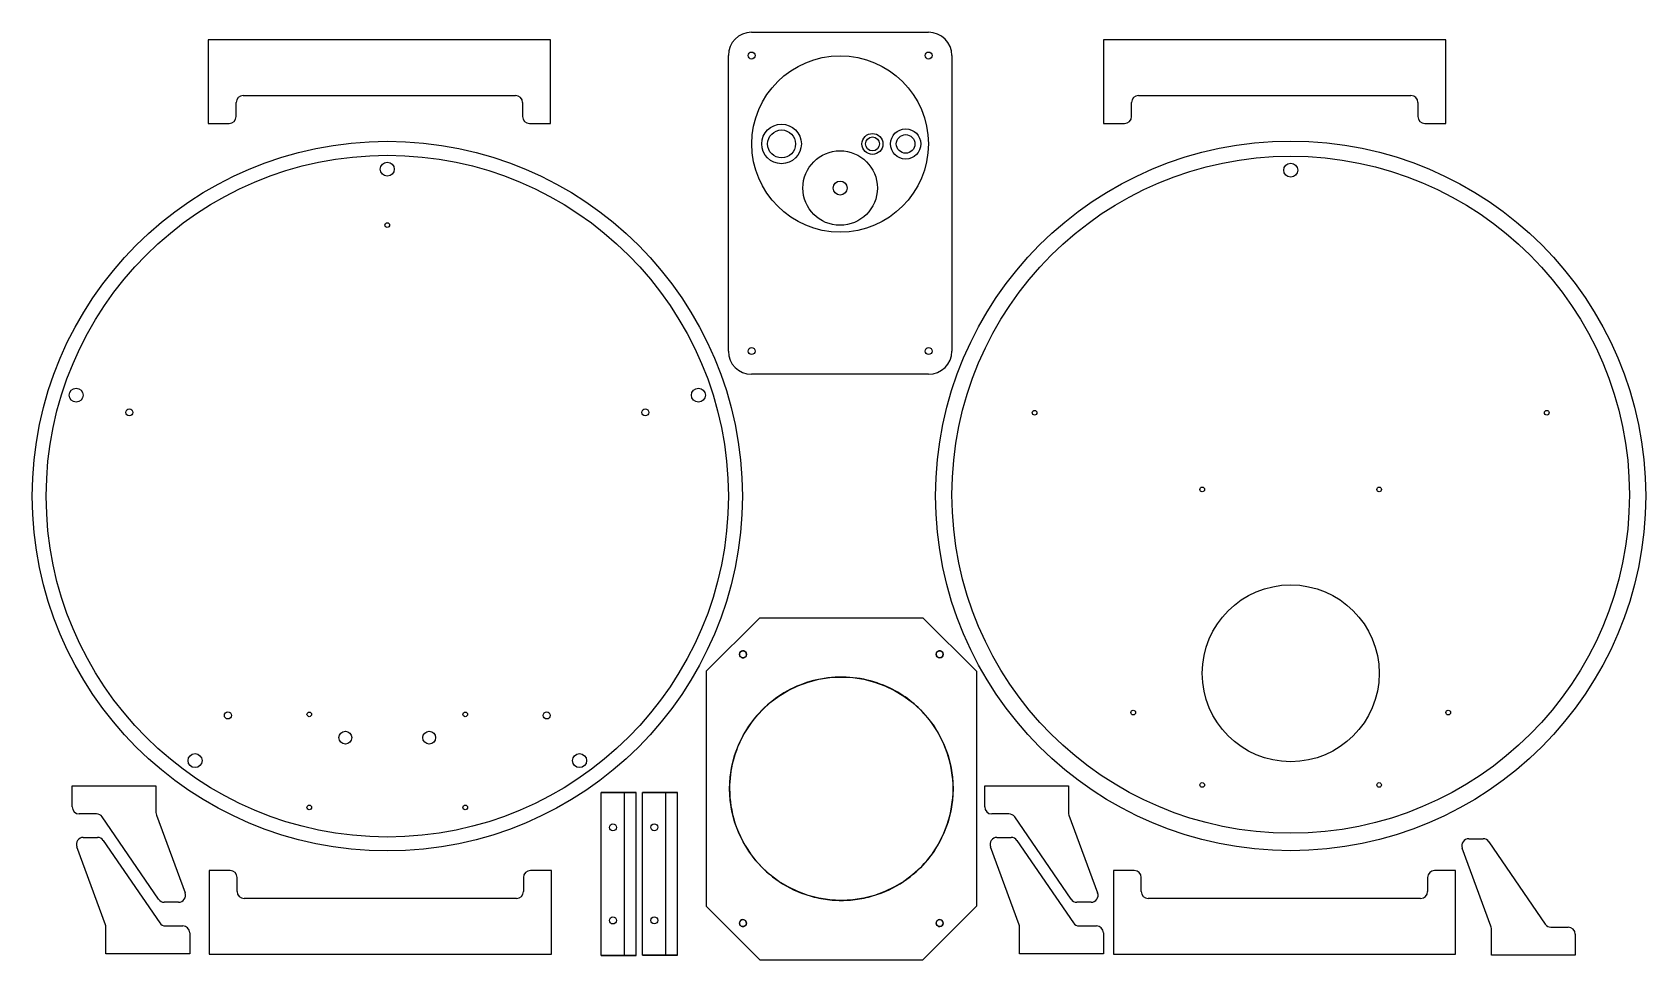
# Model space of a CAD drawing. Extents: x 3 to 696, y -399 to -1.
import ezdxf

# ---------------------------------------------------------------- set-up
doc = ezdxf.new("R2010")
doc.units = 0
for name, color, linetype in [('Shape', 7, 'CONTINUOUS'), ('Shape001', 7, 'CONTINUOUS'), ('Shape002', 7, 'CONTINUOUS'), ('Shape003', 7, 'CONTINUOUS'), ('Shape004', 7, 'CONTINUOUS'), ('Shape005', 7, 'CONTINUOUS'), ('Shape006', 7, 'CONTINUOUS'), ('Shape007', 7, 'CONTINUOUS'), ('Shape008', 7, 'CONTINUOUS'), ('Shape009', 7, 'CONTINUOUS'), ('Shape010', 7, 'CONTINUOUS'), ('Shape011', 7, 'CONTINUOUS'), ('Shape012', 7, 'CONTINUOUS'), ('Shape013', 7, 'CONTINUOUS'), ('Shape014', 7, 'CONTINUOUS'), ('Shape015', 7, 'CONTINUOUS'), ('Shape016', 7, 'CONTINUOUS'), ('Shape017', 7, 'CONTINUOUS'), ('Shape018', 7, 'CONTINUOUS'), ('Shape019', 7, 'CONTINUOUS'), ('Shape020', 7, 'CONTINUOUS'), ('Shape021', 7, 'CONTINUOUS'), ('Shape022', 7, 'CONTINUOUS'), ('Shape023', 7, 'CONTINUOUS'), ('Shape024', 7, 'CONTINUOUS'), ('Shape025', 7, 'CONTINUOUS'), ('Shape026', 7, 'CONTINUOUS'), ('Shape027', 7, 'CONTINUOUS'), ('Shape028', 7, 'CONTINUOUS'), ('Shape029', 7, 'CONTINUOUS'), ('Shape030', 7, 'CONTINUOUS'), ('Shape031', 7, 'CONTINUOUS'), ('Shape032', 7, 'CONTINUOUS'), ('Shape033', 7, 'CONTINUOUS'), ('Shape034', 7, 'CONTINUOUS'), ('Shape035', 7, 'CONTINUOUS'), ('Shape036', 7, 'CONTINUOUS'), ('Shape037', 7, 'CONTINUOUS'), ('Shape038', 7, 'CONTINUOUS'), ('Shape039', 7, 'CONTINUOUS'), ('Shape040', 7, 'CONTINUOUS'), ('Shape041', 7, 'CONTINUOUS'), ('Shape042', 7, 'CONTINUOUS'), ('Shape043', 7, 'CONTINUOUS'), ('Shape044', 7, 'CONTINUOUS'), ('Shape045', 7, 'CONTINUOUS'), ('Shape046', 7, 'CONTINUOUS'), ('Shape047', 7, 'CONTINUOUS'), ('Shape048', 7, 'CONTINUOUS'), ('Shape049', 7, 'CONTINUOUS'), ('Shape050', 7, 'CONTINUOUS'), ('Shape051', 7, 'CONTINUOUS'), ('Shape052', 7, 'CONTINUOUS'), ('Shape053', 7, 'CONTINUOUS'), ('Shape054', 7, 'CONTINUOUS'), ('Shape055', 7, 'CONTINUOUS'), ('Shape056', 7, 'CONTINUOUS'), ('Shape057', 7, 'CONTINUOUS'), ('Shape058', 7, 'CONTINUOUS'), ('Shape059', 7, 'CONTINUOUS'), ('Shape060', 7, 'CONTINUOUS'), ('Shape061', 7, 'CONTINUOUS'), ('Shape062', 7, 'CONTINUOUS'), ('Shape063', 7, 'CONTINUOUS'), ('Shape064', 7, 'CONTINUOUS'), ('Shape065', 7, 'CONTINUOUS'), ('Shape066', 7, 'CONTINUOUS'), ('Shape067', 7, 'CONTINUOUS'), ('Shape068', 7, 'CONTINUOUS'), ('Shape069', 7, 'CONTINUOUS'), ('Shape070', 7, 'CONTINUOUS'), ('Shape071', 7, 'CONTINUOUS'), ('Shape072', 7, 'CONTINUOUS'), ('Shape073', 7, 'CONTINUOUS'), ('Shape074', 7, 'CONTINUOUS'), ('Shape075', 7, 'CONTINUOUS'), ('Shape076', 7, 'CONTINUOUS'), ('Shape077', 7, 'CONTINUOUS'), ('Shape078', 7, 'CONTINUOUS'), ('Shape079', 7, 'CONTINUOUS'), ('Shape080', 7, 'CONTINUOUS'), ('Shape081', 7, 'CONTINUOUS'), ('Shape082', 7, 'CONTINUOUS'), ('Shape083', 7, 'CONTINUOUS'), ('Shape084', 7, 'CONTINUOUS'), ('Shape085', 7, 'CONTINUOUS'), ('Shape086', 7, 'CONTINUOUS'), ('Shape087', 7, 'CONTINUOUS'), ('Shape088', 7, 'CONTINUOUS'), ('Shape089', 7, 'CONTINUOUS'), ('Shape090', 7, 'CONTINUOUS'), ('Shape091', 7, 'CONTINUOUS'), ('Shape092', 7, 'CONTINUOUS'), ('Shape093', 7, 'CONTINUOUS'), ('Shape094', 7, 'CONTINUOUS'), ('Shape095', 7, 'CONTINUOUS'), ('Shape096', 7, 'CONTINUOUS'), ('Shape097', 7, 'CONTINUOUS'), ('Shape098', 7, 'CONTINUOUS'), ('Shape099', 7, 'CONTINUOUS'), ('Shape100', 7, 'CONTINUOUS'), ('Shape1000', 7, 'CONTINUOUS'), ('Shape1001', 7, 'CONTINUOUS'), ('Shape1002', 7, 'CONTINUOUS'), ('Shape1003', 7, 'CONTINUOUS'), ('Shape1004', 7, 'CONTINUOUS'), ('Shape1005', 7, 'CONTINUOUS'), ('Shape1006', 7, 'CONTINUOUS'), ('Shape1007', 7, 'CONTINUOUS'), ('Shape1008', 7, 'CONTINUOUS'), ('Shape1009', 7, 'CONTINUOUS'), ('Shape101', 7, 'CONTINUOUS'), ('Shape1010', 7, 'CONTINUOUS'), ('Shape1011', 7, 'CONTINUOUS'), ('Shape1012', 7, 'CONTINUOUS'), ('Shape1013', 7, 'CONTINUOUS'), ('Shape1014', 7, 'CONTINUOUS'), ('Shape1015', 7, 'CONTINUOUS'), ('Shape1016', 7, 'CONTINUOUS'), ('Shape1017', 7, 'CONTINUOUS'), ('Shape1018', 7, 'CONTINUOUS'), ('Shape1019', 7, 'CONTINUOUS'), ('Shape102', 7, 'CONTINUOUS'), ('Shape1020', 7, 'CONTINUOUS'), ('Shape1021', 7, 'CONTINUOUS'), ('Shape1022', 7, 'CONTINUOUS'), ('Shape1023', 7, 'CONTINUOUS'), ('Shape1024', 7, 'CONTINUOUS'), ('Shape1025', 7, 'CONTINUOUS'), ('Shape1026', 7, 'CONTINUOUS'), ('Shape1027', 7, 'CONTINUOUS'), ('Shape1028', 7, 'CONTINUOUS'), ('Shape1029', 7, 'CONTINUOUS'), ('Shape103', 7, 'CONTINUOUS'), ('Shape1030', 7, 'CONTINUOUS'), ('Shape1031', 7, 'CONTINUOUS'), ('Shape1032', 7, 'CONTINUOUS'), ('Shape1033', 7, 'CONTINUOUS'), ('Shape1034', 7, 'CONTINUOUS'), ('Shape1035', 7, 'CONTINUOUS'), ('Shape1036', 7, 'CONTINUOUS'), ('Shape1037', 7, 'CONTINUOUS'), ('Shape1038', 7, 'CONTINUOUS'), ('Shape1039', 7, 'CONTINUOUS'), ('Shape104', 7, 'CONTINUOUS'), ('Shape1040', 7, 'CONTINUOUS'), ('Shape1041', 7, 'CONTINUOUS'), ('Shape1042', 7, 'CONTINUOUS'), ('Shape1043', 7, 'CONTINUOUS'), ('Shape1044', 7, 'CONTINUOUS'), ('Shape1045', 7, 'CONTINUOUS'), ('Shape1046', 7, 'CONTINUOUS'), ('Shape1047', 7, 'CONTINUOUS'), ('Shape1048', 7, 'CONTINUOUS'), ('Shape1049', 7, 'CONTINUOUS'), ('Shape105', 7, 'CONTINUOUS'), ('Shape1050', 7, 'CONTINUOUS'), ('Shape1051', 7, 'CONTINUOUS'), ('Shape1052', 7, 'CONTINUOUS'), ('Shape1053', 7, 'CONTINUOUS'), ('Shape1054', 7, 'CONTINUOUS'), ('Shape1055', 7, 'CONTINUOUS'), ('Shape1056', 7, 'CONTINUOUS'), ('Shape1057', 7, 'CONTINUOUS'), ('Shape1058', 7, 'CONTINUOUS'), ('Shape1059', 7, 'CONTINUOUS'), ('Shape106', 7, 'CONTINUOUS'), ('Shape1060', 7, 'CONTINUOUS'), ('Shape1061', 7, 'CONTINUOUS'), ('Shape1062', 7, 'CONTINUOUS'), ('Shape1063', 7, 'CONTINUOUS'), ('Shape1064', 7, 'CONTINUOUS'), ('Shape1065', 7, 'CONTINUOUS'), ('Shape1066', 7, 'CONTINUOUS'), ('Shape1067', 7, 'CONTINUOUS'), ('Shape1068', 7, 'CONTINUOUS'), ('Shape1069', 7, 'CONTINUOUS'), ('Shape107', 7, 'CONTINUOUS'), ('Shape1070', 7, 'CONTINUOUS'), ('Shape1071', 7, 'CONTINUOUS'), ('Shape1072', 7, 'CONTINUOUS'), ('Shape1073', 7, 'CONTINUOUS'), ('Shape1074', 7, 'CONTINUOUS'), ('Shape1075', 7, 'CONTINUOUS'), ('Shape1076', 7, 'CONTINUOUS'), ('Shape1077', 7, 'CONTINUOUS'), ('Shape1078', 7, 'CONTINUOUS'), ('Shape1079', 7, 'CONTINUOUS'), ('Shape108', 7, 'CONTINUOUS'), ('Shape1080', 7, 'CONTINUOUS'), ('Shape1081', 7, 'CONTINUOUS'), ('Shape1082', 7, 'CONTINUOUS'), ('Shape1083', 7, 'CONTINUOUS'), ('Shape1084', 7, 'CONTINUOUS'), ('Shape1085', 7, 'CONTINUOUS'), ('Shape1086', 7, 'CONTINUOUS'), ('Shape1087', 7, 'CONTINUOUS'), ('Shape1088', 7, 'CONTINUOUS'), ('Shape1089', 7, 'CONTINUOUS'), ('Shape109', 7, 'CONTINUOUS'), ('Shape1090', 7, 'CONTINUOUS'), ('Shape1091', 7, 'CONTINUOUS'), ('Shape1092', 7, 'CONTINUOUS'), ('Shape1093', 7, 'CONTINUOUS'), ('Shape1094', 7, 'CONTINUOUS'), ('Shape1095', 7, 'CONTINUOUS'), ('Shape1096', 7, 'CONTINUOUS'), ('Shape1097', 7, 'CONTINUOUS'), ('Shape1098', 7, 'CONTINUOUS'), ('Shape1099', 7, 'CONTINUOUS'), ('Shape110', 7, 'CONTINUOUS'), ('Shape1100', 7, 'CONTINUOUS'), ('Shape1101', 7, 'CONTINUOUS'), ('Shape1102', 7, 'CONTINUOUS'), ('Shape1103', 7, 'CONTINUOUS'), ('Shape1104', 7, 'CONTINUOUS'), ('Shape1105', 7, 'CONTINUOUS'), ('Shape1106', 7, 'CONTINUOUS'), ('Shape1107', 7, 'CONTINUOUS'), ('Shape1108', 7, 'CONTINUOUS'), ('Shape1109', 7, 'CONTINUOUS'), ('Shape111', 7, 'CONTINUOUS'), ('Shape1110', 7, 'CONTINUOUS'), ('Shape1111', 7, 'CONTINUOUS'), ('Shape1112', 7, 'CONTINUOUS'), ('Shape1113', 7, 'CONTINUOUS'), ('Shape1114', 7, 'CONTINUOUS'), ('Shape1115', 7, 'CONTINUOUS'), ('Shape1116', 7, 'CONTINUOUS'), ('Shape1117', 7, 'CONTINUOUS'), ('Shape1118', 7, 'CONTINUOUS'), ('Shape1119', 7, 'CONTINUOUS'), ('Shape112', 7, 'CONTINUOUS'), ('Shape113', 7, 'CONTINUOUS'), ('Shape114', 7, 'CONTINUOUS'), ('Shape115', 7, 'CONTINUOUS'), ('Shape116', 7, 'CONTINUOUS'), ('Shape117', 7, 'CONTINUOUS'), ('Shape118', 7, 'CONTINUOUS'), ('Shape119', 7, 'CONTINUOUS'), ('Shape120', 7, 'CONTINUOUS'), ('Shape121', 7, 'CONTINUOUS'), ('Shape122', 7, 'CONTINUOUS'), ('Shape123', 7, 'CONTINUOUS'), ('Shape124', 7, 'CONTINUOUS'), ('Shape125', 7, 'CONTINUOUS'), ('Shape126', 7, 'CONTINUOUS'), ('Shape127', 7, 'CONTINUOUS'), ('Shape128', 7, 'CONTINUOUS'), ('Shape129', 7, 'CONTINUOUS'), ('Shape130', 7, 'CONTINUOUS'), ('Shape131', 7, 'CONTINUOUS'), ('Shape132', 7, 'CONTINUOUS'), ('Shape133', 7, 'CONTINUOUS'), ('Shape134', 7, 'CONTINUOUS'), ('Shape135', 7, 'CONTINUOUS'), ('Shape136', 7, 'CONTINUOUS'), ('Shape137', 7, 'CONTINUOUS'), ('Shape138', 7, 'CONTINUOUS'), ('Shape139', 7, 'CONTINUOUS'), ('Shape140', 7, 'CONTINUOUS'), ('Shape141', 7, 'CONTINUOUS'), ('Shape142', 7, 'CONTINUOUS'), ('Shape143', 7, 'CONTINUOUS'), ('Shape144', 7, 'CONTINUOUS'), ('Shape145', 7, 'CONTINUOUS'), ('Shape146', 7, 'CONTINUOUS'), ('Shape147', 7, 'CONTINUOUS'), ('Shape148', 7, 'CONTINUOUS'), ('Shape149', 7, 'CONTINUOUS'), ('Shape150', 7, 'CONTINUOUS'), ('Shape151', 7, 'CONTINUOUS'), ('Shape152', 7, 'CONTINUOUS'), ('Shape153', 7, 'CONTINUOUS'), ('Shape154', 7, 'CONTINUOUS'), ('Shape155', 7, 'CONTINUOUS'), ('Shape156', 7, 'CONTINUOUS'), ('Shape157', 7, 'CONTINUOUS'), ('Shape158', 7, 'CONTINUOUS'), ('Shape159', 7, 'CONTINUOUS'), ('Shape160', 7, 'CONTINUOUS'), ('Shape161', 7, 'CONTINUOUS'), ('Shape162', 7, 'CONTINUOUS'), ('Shape163', 7, 'CONTINUOUS'), ('Shape164', 7, 'CONTINUOUS'), ('Shape165', 7, 'CONTINUOUS'), ('Shape166', 7, 'CONTINUOUS'), ('Shape167', 7, 'CONTINUOUS'), ('Shape168', 7, 'CONTINUOUS'), ('Shape169', 7, 'CONTINUOUS'), ('Shape170', 7, 'CONTINUOUS'), ('Shape171', 7, 'CONTINUOUS'), ('Shape172', 7, 'CONTINUOUS'), ('Shape173', 7, 'CONTINUOUS'), ('Shape174', 7, 'CONTINUOUS'), ('Shape175', 7, 'CONTINUOUS'), ('Shape176', 7, 'CONTINUOUS'), ('Shape177', 7, 'CONTINUOUS'), ('Shape178', 7, 'CONTINUOUS'), ('Shape179', 7, 'CONTINUOUS'), ('Shape180', 7, 'CONTINUOUS'), ('Shape181', 7, 'CONTINUOUS'), ('Shape182', 7, 'CONTINUOUS'), ('Shape183', 7, 'CONTINUOUS'), ('Shape184', 7, 'CONTINUOUS'), ('Shape185', 7, 'CONTINUOUS'), ('Shape186', 7, 'CONTINUOUS'), ('Shape187', 7, 'CONTINUOUS'), ('Shape188', 7, 'CONTINUOUS'), ('Shape189', 7, 'CONTINUOUS'), ('Shape190', 7, 'CONTINUOUS'), ('Shape191', 7, 'CONTINUOUS'), ('Shape192', 7, 'CONTINUOUS'), ('Shape193', 7, 'CONTINUOUS'), ('Shape194', 7, 'CONTINUOUS'), ('Shape195', 7, 'CONTINUOUS'), ('Shape196', 7, 'CONTINUOUS'), ('Shape197', 7, 'CONTINUOUS'), ('Shape198', 7, 'CONTINUOUS'), ('Shape199', 7, 'CONTINUOUS'), ('Shape200', 7, 'CONTINUOUS'), ('Shape201', 7, 'CONTINUOUS'), ('Shape202', 7, 'CONTINUOUS'), ('Shape203', 7, 'CONTINUOUS'), ('Shape204', 7, 'CONTINUOUS'), ('Shape205', 7, 'CONTINUOUS'), ('Shape206', 7, 'CONTINUOUS'), ('Shape207', 7, 'CONTINUOUS'), ('Shape208', 7, 'CONTINUOUS'), ('Shape209', 7, 'CONTINUOUS'), ('Shape210', 7, 'CONTINUOUS'), ('Shape211', 7, 'CONTINUOUS'), ('Shape212', 7, 'CONTINUOUS'), ('Shape213', 7, 'CONTINUOUS'), ('Shape214', 7, 'CONTINUOUS'), ('Shape215', 7, 'CONTINUOUS'), ('Shape216', 7, 'CONTINUOUS'), ('Shape217', 7, 'CONTINUOUS'), ('Shape218', 7, 'CONTINUOUS'), ('Shape219', 7, 'CONTINUOUS'), ('Shape220', 7, 'CONTINUOUS'), ('Shape221', 7, 'CONTINUOUS'), ('Shape222', 7, 'CONTINUOUS'), ('Shape223', 7, 'CONTINUOUS'), ('Shape224', 7, 'CONTINUOUS'), ('Shape225', 7, 'CONTINUOUS'), ('Shape226', 7, 'CONTINUOUS'), ('Shape227', 7, 'CONTINUOUS'), ('Shape228', 7, 'CONTINUOUS'), ('Shape229', 7, 'CONTINUOUS'), ('Shape230', 7, 'CONTINUOUS'), ('Shape231', 7, 'CONTINUOUS'), ('Shape232', 7, 'CONTINUOUS'), ('Shape233', 7, 'CONTINUOUS'), ('Shape234', 7, 'CONTINUOUS'), ('Shape235', 7, 'CONTINUOUS'), ('Shape236', 7, 'CONTINUOUS'), ('Shape237', 7, 'CONTINUOUS'), ('Shape238', 7, 'CONTINUOUS'), ('Shape239', 7, 'CONTINUOUS'), ('Shape240', 7, 'CONTINUOUS'), ('Shape241', 7, 'CONTINUOUS'), ('Shape242', 7, 'CONTINUOUS'), ('Shape243', 7, 'CONTINUOUS'), ('Shape244', 7, 'CONTINUOUS'), ('Shape245', 7, 'CONTINUOUS'), ('Shape246', 7, 'CONTINUOUS'), ('Shape247', 7, 'CONTINUOUS'), ('Shape248', 7, 'CONTINUOUS'), ('Shape249', 7, 'CONTINUOUS'), ('Shape250', 7, 'CONTINUOUS'), ('Shape251', 7, 'CONTINUOUS'), ('Shape252', 7, 'CONTINUOUS'), ('Shape253', 7, 'CONTINUOUS'), ('Shape254', 7, 'CONTINUOUS'), ('Shape255', 7, 'CONTINUOUS'), ('Shape256', 7, 'CONTINUOUS'), ('Shape257', 7, 'CONTINUOUS'), ('Shape258', 7, 'CONTINUOUS'), ('Shape259', 7, 'CONTINUOUS'), ('Shape260', 7, 'CONTINUOUS'), ('Shape261', 7, 'CONTINUOUS'), ('Shape262', 7, 'CONTINUOUS'), ('Shape263', 7, 'CONTINUOUS'), ('Shape264', 7, 'CONTINUOUS'), ('Shape265', 7, 'CONTINUOUS'), ('Shape266', 7, 'CONTINUOUS'), ('Shape267', 7, 'CONTINUOUS'), ('Shape268', 7, 'CONTINUOUS'), ('Shape269', 7, 'CONTINUOUS'), ('Shape270', 7, 'CONTINUOUS'), ('Shape271', 7, 'CONTINUOUS'), ('Shape272', 7, 'CONTINUOUS'), ('Shape273', 7, 'CONTINUOUS'), ('Shape274', 7, 'CONTINUOUS'), ('Shape275', 7, 'CONTINUOUS'), ('Shape276', 7, 'CONTINUOUS'), ('Shape277', 7, 'CONTINUOUS'), ('Shape278', 7, 'CONTINUOUS'), ('Shape279', 7, 'CONTINUOUS'), ('Shape280', 7, 'CONTINUOUS'), ('Shape281', 7, 'CONTINUOUS'), ('Shape282', 7, 'CONTINUOUS'), ('Shape283', 7, 'CONTINUOUS'), ('Shape284', 7, 'CONTINUOUS'), ('Shape285', 7, 'CONTINUOUS'), ('Shape286', 7, 'CONTINUOUS'), ('Shape287', 7, 'CONTINUOUS'), ('Shape288', 7, 'CONTINUOUS'), ('Shape289', 7, 'CONTINUOUS'), ('Shape290', 7, 'CONTINUOUS'), ('Shape291', 7, 'CONTINUOUS'), ('Shape292', 7, 'CONTINUOUS'), ('Shape293', 7, 'CONTINUOUS'), ('Shape294', 7, 'CONTINUOUS'), ('Shape295', 7, 'CONTINUOUS'), ('Shape296', 7, 'CONTINUOUS'), ('Shape297', 7, 'CONTINUOUS'), ('Shape298', 7, 'CONTINUOUS'), ('Shape299', 7, 'CONTINUOUS'), ('Shape300', 7, 'CONTINUOUS'), ('Shape301', 7, 'CONTINUOUS'), ('Shape302', 7, 'CONTINUOUS'), ('Shape303', 7, 'CONTINUOUS'), ('Shape304', 7, 'CONTINUOUS'), ('Shape305', 7, 'CONTINUOUS'), ('Shape306', 7, 'CONTINUOUS'), ('Shape307', 7, 'CONTINUOUS'), ('Shape308', 7, 'CONTINUOUS'), ('Shape309', 7, 'CONTINUOUS'), ('Shape310', 7, 'CONTINUOUS'), ('Shape311', 7, 'CONTINUOUS'), ('Shape312', 7, 'CONTINUOUS'), ('Shape313', 7, 'CONTINUOUS'), ('Shape314', 7, 'CONTINUOUS'), ('Shape315', 7, 'CONTINUOUS'), ('Shape316', 7, 'CONTINUOUS'), ('Shape317', 7, 'CONTINUOUS'), ('Shape318', 7, 'CONTINUOUS'), ('Shape319', 7, 'CONTINUOUS'), ('Shape320', 7, 'CONTINUOUS'), ('Shape321', 7, 'CONTINUOUS'), ('Shape322', 7, 'CONTINUOUS'), ('Shape323', 7, 'CONTINUOUS'), ('Shape324', 7, 'CONTINUOUS'), ('Shape325', 7, 'CONTINUOUS'), ('Shape326', 7, 'CONTINUOUS'), ('Shape327', 7, 'CONTINUOUS'), ('Shape328', 7, 'CONTINUOUS'), ('Shape329', 7, 'CONTINUOUS'), ('Shape330', 7, 'CONTINUOUS'), ('Shape331', 7, 'CONTINUOUS'), ('Shape332', 7, 'CONTINUOUS'), ('Shape333', 7, 'CONTINUOUS'), ('Shape334', 7, 'CONTINUOUS'), ('Shape335', 7, 'CONTINUOUS'), ('Shape336', 7, 'CONTINUOUS'), ('Shape337', 7, 'CONTINUOUS'), ('Shape338', 7, 'CONTINUOUS'), ('Shape339', 7, 'CONTINUOUS'), ('Shape340', 7, 'CONTINUOUS'), ('Shape341', 7, 'CONTINUOUS'), ('Shape342', 7, 'CONTINUOUS'), ('Shape343', 7, 'CONTINUOUS'), ('Shape344', 7, 'CONTINUOUS'), ('Shape345', 7, 'CONTINUOUS'), ('Shape346', 7, 'CONTINUOUS'), ('Shape347', 7, 'CONTINUOUS'), ('Shape348', 7, 'CONTINUOUS'), ('Shape349', 7, 'CONTINUOUS'), ('Shape350', 7, 'CONTINUOUS'), ('Shape351', 7, 'CONTINUOUS'), ('Shape352', 7, 'CONTINUOUS'), ('Shape353', 7, 'CONTINUOUS'), ('Shape354', 7, 'CONTINUOUS'), ('Shape355', 7, 'CONTINUOUS'), ('Shape356', 7, 'CONTINUOUS'), ('Shape357', 7, 'CONTINUOUS'), ('Shape358', 7, 'CONTINUOUS'), ('Shape359', 7, 'CONTINUOUS'), ('Shape360', 7, 'CONTINUOUS'), ('Shape361', 7, 'CONTINUOUS'), ('Shape362', 7, 'CONTINUOUS'), ('Shape363', 7, 'CONTINUOUS'), ('Shape364', 7, 'CONTINUOUS'), ('Shape365', 7, 'CONTINUOUS'), ('Shape366', 7, 'CONTINUOUS'), ('Shape367', 7, 'CONTINUOUS'), ('Shape368', 7, 'CONTINUOUS'), ('Shape369', 7, 'CONTINUOUS'), ('Shape370', 7, 'CONTINUOUS'), ('Shape371', 7, 'CONTINUOUS'), ('Shape372', 7, 'CONTINUOUS'), ('Shape373', 7, 'CONTINUOUS'), ('Shape374', 7, 'CONTINUOUS'), ('Shape375', 7, 'CONTINUOUS'), ('Shape376', 7, 'CONTINUOUS'), ('Shape377', 7, 'CONTINUOUS'), ('Shape378', 7, 'CONTINUOUS'), ('Shape379', 7, 'CONTINUOUS'), ('Shape380', 7, 'CONTINUOUS'), ('Shape381', 7, 'CONTINUOUS'), ('Shape382', 7, 'CONTINUOUS'), ('Shape383', 7, 'CONTINUOUS'), ('Shape384', 7, 'CONTINUOUS'), ('Shape385', 7, 'CONTINUOUS'), ('Shape386', 7, 'CONTINUOUS'), ('Shape387', 7, 'CONTINUOUS'), ('Shape388', 7, 'CONTINUOUS'), ('Shape389', 7, 'CONTINUOUS'), ('Shape390', 7, 'CONTINUOUS'), ('Shape391', 7, 'CONTINUOUS'), ('Shape392', 7, 'CONTINUOUS'), ('Shape393', 7, 'CONTINUOUS'), ('Shape394', 7, 'CONTINUOUS'), ('Shape395', 7, 'CONTINUOUS'), ('Shape396', 7, 'CONTINUOUS'), ('Shape397', 7, 'CONTINUOUS'), ('Shape398', 7, 'CONTINUOUS'), ('Shape399', 7, 'CONTINUOUS'), ('Shape400', 7, 'CONTINUOUS'), ('Shape401', 7, 'CONTINUOUS'), ('Shape402', 7, 'CONTINUOUS'), ('Shape403', 7, 'CONTINUOUS'), ('Shape404', 7, 'CONTINUOUS'), ('Shape405', 7, 'CONTINUOUS'), ('Shape406', 7, 'CONTINUOUS'), ('Shape407', 7, 'CONTINUOUS'), ('Shape408', 7, 'CONTINUOUS'), ('Shape409', 7, 'CONTINUOUS'), ('Shape410', 7, 'CONTINUOUS'), ('Shape411', 7, 'CONTINUOUS'), ('Shape412', 7, 'CONTINUOUS'), ('Shape413', 7, 'CONTINUOUS'), ('Shape414', 7, 'CONTINUOUS'), ('Shape415', 7, 'CONTINUOUS'), ('Shape416', 7, 'CONTINUOUS'), ('Shape417', 7, 'CONTINUOUS'), ('Shape418', 7, 'CONTINUOUS'), ('Shape419', 7, 'CONTINUOUS'), ('Shape420', 7, 'CONTINUOUS'), ('Shape421', 7, 'CONTINUOUS'), ('Shape422', 7, 'CONTINUOUS'), ('Shape423', 7, 'CONTINUOUS'), ('Shape424', 7, 'CONTINUOUS'), ('Shape425', 7, 'CONTINUOUS'), ('Shape426', 7, 'CONTINUOUS'), ('Shape427', 7, 'CONTINUOUS'), ('Shape428', 7, 'CONTINUOUS'), ('Shape429', 7, 'CONTINUOUS'), ('Shape430', 7, 'CONTINUOUS'), ('Shape431', 7, 'CONTINUOUS'), ('Shape432', 7, 'CONTINUOUS'), ('Shape433', 7, 'CONTINUOUS'), ('Shape434', 7, 'CONTINUOUS'), ('Shape435', 7, 'CONTINUOUS'), ('Shape436', 7, 'CONTINUOUS'), ('Shape437', 7, 'CONTINUOUS'), ('Shape438', 7, 'CONTINUOUS'), ('Shape439', 7, 'CONTINUOUS'), ('Shape440', 7, 'CONTINUOUS'), ('Shape441', 7, 'CONTINUOUS'), ('Shape442', 7, 'CONTINUOUS'), ('Shape443', 7, 'CONTINUOUS'), ('Shape444', 7, 'CONTINUOUS'), ('Shape445', 7, 'CONTINUOUS'), ('Shape446', 7, 'CONTINUOUS'), ('Shape447', 7, 'CONTINUOUS'), ('Shape448', 7, 'CONTINUOUS'), ('Shape449', 7, 'CONTINUOUS'), ('Shape450', 7, 'CONTINUOUS'), ('Shape451', 7, 'CONTINUOUS'), ('Shape452', 7, 'CONTINUOUS'), ('Shape453', 7, 'CONTINUOUS'), ('Shape454', 7, 'CONTINUOUS'), ('Shape455', 7, 'CONTINUOUS'), ('Shape456', 7, 'CONTINUOUS'), ('Shape457', 7, 'CONTINUOUS'), ('Shape458', 7, 'CONTINUOUS'), ('Shape459', 7, 'CONTINUOUS'), ('Shape460', 7, 'CONTINUOUS'), ('Shape461', 7, 'CONTINUOUS'), ('Shape462', 7, 'CONTINUOUS'), ('Shape463', 7, 'CONTINUOUS'), ('Shape464', 7, 'CONTINUOUS'), ('Shape465', 7, 'CONTINUOUS'), ('Shape466', 7, 'CONTINUOUS'), ('Shape467', 7, 'CONTINUOUS'), ('Shape468', 7, 'CONTINUOUS'), ('Shape469', 7, 'CONTINUOUS'), ('Shape470', 7, 'CONTINUOUS'), ('Shape471', 7, 'CONTINUOUS'), ('Shape472', 7, 'CONTINUOUS'), ('Shape473', 7, 'CONTINUOUS'), ('Shape474', 7, 'CONTINUOUS'), ('Shape475', 7, 'CONTINUOUS'), ('Shape476', 7, 'CONTINUOUS'), ('Shape477', 7, 'CONTINUOUS'), ('Shape478', 7, 'CONTINUOUS'), ('Shape479', 7, 'CONTINUOUS'), ('Shape480', 7, 'CONTINUOUS'), ('Shape481', 7, 'CONTINUOUS'), ('Shape482', 7, 'CONTINUOUS'), ('Shape483', 7, 'CONTINUOUS'), ('Shape484', 7, 'CONTINUOUS'), ('Shape485', 7, 'CONTINUOUS'), ('Shape486', 7, 'CONTINUOUS'), ('Shape487', 7, 'CONTINUOUS'), ('Shape488', 7, 'CONTINUOUS'), ('Shape489', 7, 'CONTINUOUS'), ('Shape490', 7, 'CONTINUOUS'), ('Shape491', 7, 'CONTINUOUS'), ('Shape492', 7, 'CONTINUOUS'), ('Shape495', 7, 'CONTINUOUS'), ('Shape500', 7, 'CONTINUOUS'), ('Shape502', 7, 'CONTINUOUS'), ('Shape503', 7, 'CONTINUOUS'), ('Shape504', 7, 'CONTINUOUS'), ('Shape505', 7, 'CONTINUOUS'), ('Shape506', 7, 'CONTINUOUS'), ('Shape507', 7, 'CONTINUOUS'), ('Shape509', 7, 'CONTINUOUS'), ('Shape510', 7, 'CONTINUOUS'), ('Shape511', 7, 'CONTINUOUS'), ('Shape513', 7, 'CONTINUOUS'), ('Shape514', 7, 'CONTINUOUS'), ('Shape515', 7, 'CONTINUOUS'), ('Shape517', 7, 'CONTINUOUS'), ('Shape519', 7, 'CONTINUOUS'), ('Shape520', 7, 'CONTINUOUS'), ('Shape521', 7, 'CONTINUOUS'), ('Shape523', 7, 'CONTINUOUS'), ('Shape524', 7, 'CONTINUOUS'), ('Shape525', 7, 'CONTINUOUS'), ('Shape526', 7, 'CONTINUOUS'), ('Shape527', 7, 'CONTINUOUS'), ('Shape528', 7, 'CONTINUOUS'), ('Shape529', 7, 'CONTINUOUS'), ('Shape530', 7, 'CONTINUOUS'), ('Shape531', 7, 'CONTINUOUS'), ('Shape532', 7, 'CONTINUOUS'), ('Shape533', 7, 'CONTINUOUS'), ('Shape534', 7, 'CONTINUOUS'), ('Shape535', 7, 'CONTINUOUS'), ('Shape536', 7, 'CONTINUOUS'), ('Shape537', 7, 'CONTINUOUS'), ('Shape538', 7, 'CONTINUOUS'), ('Shape539', 7, 'CONTINUOUS'), ('Shape540', 7, 'CONTINUOUS'), ('Shape541', 7, 'CONTINUOUS'), ('Shape542', 7, 'CONTINUOUS'), ('Shape543', 7, 'CONTINUOUS'), ('Shape544', 7, 'CONTINUOUS'), ('Shape545', 7, 'CONTINUOUS'), ('Shape546', 7, 'CONTINUOUS'), ('Shape547', 7, 'CONTINUOUS'), ('Shape548', 7, 'CONTINUOUS'), ('Shape549', 7, 'CONTINUOUS'), ('Shape550', 7, 'CONTINUOUS'), ('Shape551', 7, 'CONTINUOUS'), ('Shape552', 7, 'CONTINUOUS'), ('Shape553', 7, 'CONTINUOUS'), ('Shape554', 7, 'CONTINUOUS'), ('Shape555', 7, 'CONTINUOUS'), ('Shape556', 7, 'CONTINUOUS'), ('Shape557', 7, 'CONTINUOUS'), ('Shape558', 7, 'CONTINUOUS'), ('Shape559', 7, 'CONTINUOUS'), ('Shape560', 7, 'CONTINUOUS'), ('Shape561', 7, 'CONTINUOUS'), ('Shape562', 7, 'CONTINUOUS'), ('Shape563', 7, 'CONTINUOUS'), ('Shape564', 7, 'CONTINUOUS'), ('Shape565', 7, 'CONTINUOUS'), ('Shape566', 7, 'CONTINUOUS'), ('Shape567', 7, 'CONTINUOUS'), ('Shape568', 7, 'CONTINUOUS'), ('Shape569', 7, 'CONTINUOUS'), ('Shape570', 7, 'CONTINUOUS'), ('Shape571', 7, 'CONTINUOUS'), ('Shape572', 7, 'CONTINUOUS'), ('Shape573', 7, 'CONTINUOUS'), ('Shape574', 7, 'CONTINUOUS'), ('Shape575', 7, 'CONTINUOUS'), ('Shape576', 7, 'CONTINUOUS'), ('Shape577', 7, 'CONTINUOUS'), ('Shape578', 7, 'CONTINUOUS'), ('Shape579', 7, 'CONTINUOUS'), ('Shape580', 7, 'CONTINUOUS'), ('Shape581', 7, 'CONTINUOUS'), ('Shape582', 7, 'CONTINUOUS'), ('Shape583', 7, 'CONTINUOUS'), ('Shape584', 7, 'CONTINUOUS'), ('Shape585', 7, 'CONTINUOUS'), ('Shape586', 7, 'CONTINUOUS'), ('Shape587', 7, 'CONTINUOUS'), ('Shape588', 7, 'CONTINUOUS'), ('Shape589', 7, 'CONTINUOUS'), ('Shape590', 7, 'CONTINUOUS'), ('Shape591', 7, 'CONTINUOUS'), ('Shape592', 7, 'CONTINUOUS'), ('Shape593', 7, 'CONTINUOUS'), ('Shape594', 7, 'CONTINUOUS'), ('Shape595', 7, 'CONTINUOUS'), ('Shape596', 7, 'CONTINUOUS'), ('Shape597', 7, 'CONTINUOUS'), ('Shape598', 7, 'CONTINUOUS'), ('Shape599', 7, 'CONTINUOUS'), ('Shape600', 7, 'CONTINUOUS'), ('Shape601', 7, 'CONTINUOUS'), ('Shape602', 7, 'CONTINUOUS'), ('Shape603', 7, 'CONTINUOUS'), ('Shape604', 7, 'CONTINUOUS'), ('Shape605', 7, 'CONTINUOUS'), ('Shape606', 7, 'CONTINUOUS'), ('Shape607', 7, 'CONTINUOUS'), ('Shape608', 7, 'CONTINUOUS'), ('Shape609', 7, 'CONTINUOUS'), ('Shape610', 7, 'CONTINUOUS'), ('Shape611', 7, 'CONTINUOUS'), ('Shape612', 7, 'CONTINUOUS'), ('Shape613', 7, 'CONTINUOUS'), ('Shape614', 7, 'CONTINUOUS'), ('Shape615', 7, 'CONTINUOUS'), ('Shape616', 7, 'CONTINUOUS'), ('Shape617', 7, 'CONTINUOUS'), ('Shape618', 7, 'CONTINUOUS'), ('Shape619', 7, 'CONTINUOUS'), ('Shape620', 7, 'CONTINUOUS'), ('Shape621', 7, 'CONTINUOUS'), ('Shape622', 7, 'CONTINUOUS'), ('Shape623', 7, 'CONTINUOUS'), ('Shape624', 7, 'CONTINUOUS'), ('Shape625', 7, 'CONTINUOUS'), ('Shape626', 7, 'CONTINUOUS'), ('Shape627', 7, 'CONTINUOUS'), ('Shape628', 7, 'CONTINUOUS'), ('Shape629', 7, 'CONTINUOUS'), ('Shape630', 7, 'CONTINUOUS'), ('Shape631', 7, 'CONTINUOUS'), ('Shape632', 7, 'CONTINUOUS'), ('Shape633', 7, 'CONTINUOUS'), ('Shape634', 7, 'CONTINUOUS'), ('Shape635', 7, 'CONTINUOUS'), ('Shape636', 7, 'CONTINUOUS'), ('Shape637', 7, 'CONTINUOUS'), ('Shape638', 7, 'CONTINUOUS'), ('Shape639', 7, 'CONTINUOUS'), ('Shape640', 7, 'CONTINUOUS'), ('Shape641', 7, 'CONTINUOUS'), ('Shape642', 7, 'CONTINUOUS'), ('Shape643', 7, 'CONTINUOUS'), ('Shape644', 7, 'CONTINUOUS'), ('Shape645', 7, 'CONTINUOUS'), ('Shape646', 7, 'CONTINUOUS'), ('Shape647', 7, 'CONTINUOUS'), ('Shape648', 7, 'CONTINUOUS'), ('Shape649', 7, 'CONTINUOUS'), ('Shape650', 7, 'CONTINUOUS'), ('Shape651', 7, 'CONTINUOUS'), ('Shape652', 7, 'CONTINUOUS'), ('Shape653', 7, 'CONTINUOUS'), ('Shape654', 7, 'CONTINUOUS'), ('Shape655', 7, 'CONTINUOUS'), ('Shape656', 7, 'CONTINUOUS'), ('Shape657', 7, 'CONTINUOUS'), ('Shape658', 7, 'CONTINUOUS'), ('Shape659', 7, 'CONTINUOUS'), ('Shape660', 7, 'CONTINUOUS'), ('Shape661', 7, 'CONTINUOUS'), ('Shape662', 7, 'CONTINUOUS'), ('Shape663', 7, 'CONTINUOUS'), ('Shape664', 7, 'CONTINUOUS'), ('Shape665', 7, 'CONTINUOUS'), ('Shape666', 7, 'CONTINUOUS'), ('Shape667', 7, 'CONTINUOUS'), ('Shape668', 7, 'CONTINUOUS'), ('Shape669', 7, 'CONTINUOUS'), ('Shape670', 7, 'CONTINUOUS'), ('Shape671', 7, 'CONTINUOUS'), ('Shape672', 7, 'CONTINUOUS'), ('Shape673', 7, 'CONTINUOUS'), ('Shape674', 7, 'CONTINUOUS'), ('Shape675', 7, 'CONTINUOUS'), ('Shape676', 7, 'CONTINUOUS'), ('Shape677', 7, 'CONTINUOUS'), ('Shape678', 7, 'CONTINUOUS'), ('Shape679', 7, 'CONTINUOUS'), ('Shape680', 7, 'CONTINUOUS'), ('Shape681', 7, 'CONTINUOUS'), ('Shape682', 7, 'CONTINUOUS'), ('Shape683', 7, 'CONTINUOUS'), ('Shape684', 7, 'CONTINUOUS'), ('Shape685', 7, 'CONTINUOUS'), ('Shape686', 7, 'CONTINUOUS'), ('Shape687', 7, 'CONTINUOUS'), ('Shape688', 7, 'CONTINUOUS'), ('Shape689', 7, 'CONTINUOUS'), ('Shape690', 7, 'CONTINUOUS'), ('Shape691', 7, 'CONTINUOUS'), ('Shape692', 7, 'CONTINUOUS'), ('Shape693', 7, 'CONTINUOUS'), ('Shape694', 7, 'CONTINUOUS'), ('Shape695', 7, 'CONTINUOUS'), ('Shape696', 7, 'CONTINUOUS'), ('Shape697', 7, 'CONTINUOUS'), ('Shape698', 7, 'CONTINUOUS'), ('Shape699', 7, 'CONTINUOUS'), ('Shape700', 7, 'CONTINUOUS'), ('Shape701', 7, 'CONTINUOUS'), ('Shape702', 7, 'CONTINUOUS'), ('Shape703', 7, 'CONTINUOUS'), ('Shape704', 7, 'CONTINUOUS'), ('Shape705', 7, 'CONTINUOUS'), ('Shape706', 7, 'CONTINUOUS'), ('Shape707', 7, 'CONTINUOUS'), ('Shape708', 7, 'CONTINUOUS'), ('Shape709', 7, 'CONTINUOUS'), ('Shape710', 7, 'CONTINUOUS'), ('Shape711', 7, 'CONTINUOUS'), ('Shape712', 7, 'CONTINUOUS'), ('Shape713', 7, 'CONTINUOUS'), ('Shape714', 7, 'CONTINUOUS'), ('Shape715', 7, 'CONTINUOUS'), ('Shape716', 7, 'CONTINUOUS'), ('Shape717', 7, 'CONTINUOUS'), ('Shape718', 7, 'CONTINUOUS'), ('Shape719', 7, 'CONTINUOUS'), ('Shape720', 7, 'CONTINUOUS'), ('Shape721', 7, 'CONTINUOUS'), ('Shape722', 7, 'CONTINUOUS'), ('Shape723', 7, 'CONTINUOUS'), ('Shape724', 7, 'CONTINUOUS'), ('Shape725', 7, 'CONTINUOUS'), ('Shape726', 7, 'CONTINUOUS'), ('Shape727', 7, 'CONTINUOUS'), ('Shape728', 7, 'CONTINUOUS'), ('Shape729', 7, 'CONTINUOUS'), ('Shape730', 7, 'CONTINUOUS'), ('Shape731', 7, 'CONTINUOUS'), ('Shape732', 7, 'CONTINUOUS'), ('Shape733', 7, 'CONTINUOUS'), ('Shape734', 7, 'CONTINUOUS'), ('Shape735', 7, 'CONTINUOUS'), ('Shape736', 7, 'CONTINUOUS'), ('Shape737', 7, 'CONTINUOUS'), ('Shape738', 7, 'CONTINUOUS'), ('Shape739', 7, 'CONTINUOUS'), ('Shape740', 7, 'CONTINUOUS'), ('Shape741', 7, 'CONTINUOUS'), ('Shape742', 7, 'CONTINUOUS'), ('Shape743', 7, 'CONTINUOUS'), ('Shape744', 7, 'CONTINUOUS'), ('Shape745', 7, 'CONTINUOUS'), ('Shape746', 7, 'CONTINUOUS'), ('Shape747', 7, 'CONTINUOUS'), ('Shape748', 7, 'CONTINUOUS'), ('Shape749', 7, 'CONTINUOUS'), ('Shape750', 7, 'CONTINUOUS'), ('Shape751', 7, 'CONTINUOUS'), ('Shape752', 7, 'CONTINUOUS'), ('Shape753', 7, 'CONTINUOUS'), ('Shape754', 7, 'CONTINUOUS'), ('Shape755', 7, 'CONTINUOUS'), ('Shape756', 7, 'CONTINUOUS'), ('Shape757', 7, 'CONTINUOUS'), ('Shape758', 7, 'CONTINUOUS'), ('Shape759', 7, 'CONTINUOUS'), ('Shape760', 7, 'CONTINUOUS'), ('Shape761', 7, 'CONTINUOUS'), ('Shape762', 7, 'CONTINUOUS'), ('Shape763', 7, 'CONTINUOUS'), ('Shape764', 7, 'CONTINUOUS'), ('Shape765', 7, 'CONTINUOUS'), ('Shape766', 7, 'CONTINUOUS'), ('Shape767', 7, 'CONTINUOUS'), ('Shape768', 7, 'CONTINUOUS'), ('Shape769', 7, 'CONTINUOUS'), ('Shape770', 7, 'CONTINUOUS'), ('Shape771', 7, 'CONTINUOUS'), ('Shape772', 7, 'CONTINUOUS'), ('Shape773', 7, 'CONTINUOUS'), ('Shape774', 7, 'CONTINUOUS'), ('Shape775', 7, 'CONTINUOUS'), ('Shape776', 7, 'CONTINUOUS'), ('Shape777', 7, 'CONTINUOUS'), ('Shape778', 7, 'CONTINUOUS'), ('Shape779', 7, 'CONTINUOUS'), ('Shape780', 7, 'CONTINUOUS'), ('Shape781', 7, 'CONTINUOUS'), ('Shape782', 7, 'CONTINUOUS'), ('Shape783', 7, 'CONTINUOUS'), ('Shape784', 7, 'CONTINUOUS'), ('Shape785', 7, 'CONTINUOUS'), ('Shape786', 7, 'CONTINUOUS'), ('Shape787', 7, 'CONTINUOUS'), ('Shape788', 7, 'CONTINUOUS'), ('Shape789', 7, 'CONTINUOUS'), ('Shape790', 7, 'CONTINUOUS'), ('Shape791', 7, 'CONTINUOUS'), ('Shape792', 7, 'CONTINUOUS'), ('Shape793', 7, 'CONTINUOUS'), ('Shape794', 7, 'CONTINUOUS'), ('Shape795', 7, 'CONTINUOUS'), ('Shape796', 7, 'CONTINUOUS'), ('Shape797', 7, 'CONTINUOUS'), ('Shape798', 7, 'CONTINUOUS'), ('Shape799', 7, 'CONTINUOUS'), ('Shape800', 7, 'CONTINUOUS'), ('Shape801', 7, 'CONTINUOUS'), ('Shape802', 7, 'CONTINUOUS'), ('Shape803', 7, 'CONTINUOUS'), ('Shape804', 7, 'CONTINUOUS'), ('Shape805', 7, 'CONTINUOUS'), ('Shape806', 7, 'CONTINUOUS'), ('Shape807', 7, 'CONTINUOUS'), ('Shape808', 7, 'CONTINUOUS'), ('Shape809', 7, 'CONTINUOUS'), ('Shape810', 7, 'CONTINUOUS'), ('Shape811', 7, 'CONTINUOUS'), ('Shape812', 7, 'CONTINUOUS'), ('Shape813', 7, 'CONTINUOUS'), ('Shape814', 7, 'CONTINUOUS'), ('Shape815', 7, 'CONTINUOUS'), ('Shape816', 7, 'CONTINUOUS'), ('Shape817', 7, 'CONTINUOUS'), ('Shape818', 7, 'CONTINUOUS'), ('Shape819', 7, 'CONTINUOUS'), ('Shape820', 7, 'CONTINUOUS'), ('Shape821', 7, 'CONTINUOUS'), ('Shape822', 7, 'CONTINUOUS'), ('Shape823', 7, 'CONTINUOUS'), ('Shape824', 7, 'CONTINUOUS'), ('Shape825', 7, 'CONTINUOUS'), ('Shape826', 7, 'CONTINUOUS'), ('Shape827', 7, 'CONTINUOUS'), ('Shape828', 7, 'CONTINUOUS'), ('Shape829', 7, 'CONTINUOUS'), ('Shape830', 7, 'CONTINUOUS'), ('Shape831', 7, 'CONTINUOUS'), ('Shape832', 7, 'CONTINUOUS'), ('Shape833', 7, 'CONTINUOUS'), ('Shape834', 7, 'CONTINUOUS'), ('Shape835', 7, 'CONTINUOUS'), ('Shape836', 7, 'CONTINUOUS'), ('Shape837', 7, 'CONTINUOUS'), ('Shape838', 7, 'CONTINUOUS'), ('Shape839', 7, 'CONTINUOUS'), ('Shape840', 7, 'CONTINUOUS'), ('Shape841', 7, 'CONTINUOUS'), ('Shape842', 7, 'CONTINUOUS'), ('Shape843', 7, 'CONTINUOUS'), ('Shape844', 7, 'CONTINUOUS'), ('Shape845', 7, 'CONTINUOUS'), ('Shape846', 7, 'CONTINUOUS'), ('Shape847', 7, 'CONTINUOUS'), ('Shape848', 7, 'CONTINUOUS'), ('Shape849', 7, 'CONTINUOUS'), ('Shape850', 7, 'CONTINUOUS'), ('Shape851', 7, 'CONTINUOUS'), ('Shape852', 7, 'CONTINUOUS'), ('Shape853', 7, 'CONTINUOUS'), ('Shape854', 7, 'CONTINUOUS'), ('Shape855', 7, 'CONTINUOUS'), ('Shape856', 7, 'CONTINUOUS'), ('Shape857', 7, 'CONTINUOUS'), ('Shape858', 7, 'CONTINUOUS'), ('Shape859', 7, 'CONTINUOUS'), ('Shape860', 7, 'CONTINUOUS'), ('Shape861', 7, 'CONTINUOUS'), ('Shape862', 7, 'CONTINUOUS'), ('Shape863', 7, 'CONTINUOUS'), ('Shape864', 7, 'CONTINUOUS'), ('Shape865', 7, 'CONTINUOUS'), ('Shape866', 7, 'CONTINUOUS'), ('Shape867', 7, 'CONTINUOUS'), ('Shape868', 7, 'CONTINUOUS'), ('Shape869', 7, 'CONTINUOUS'), ('Shape870', 7, 'CONTINUOUS'), ('Shape871', 7, 'CONTINUOUS'), ('Shape872', 7, 'CONTINUOUS'), ('Shape873', 7, 'CONTINUOUS'), ('Shape874', 7, 'CONTINUOUS'), ('Shape875', 7, 'CONTINUOUS'), ('Shape876', 7, 'CONTINUOUS'), ('Shape877', 7, 'CONTINUOUS'), ('Shape878', 7, 'CONTINUOUS'), ('Shape879', 7, 'CONTINUOUS'), ('Shape880', 7, 'CONTINUOUS'), ('Shape881', 7, 'CONTINUOUS'), ('Shape882', 7, 'CONTINUOUS'), ('Shape883', 7, 'CONTINUOUS'), ('Shape884', 7, 'CONTINUOUS'), ('Shape885', 7, 'CONTINUOUS'), ('Shape886', 7, 'CONTINUOUS'), ('Shape887', 7, 'CONTINUOUS'), ('Shape888', 7, 'CONTINUOUS'), ('Shape889', 7, 'CONTINUOUS'), ('Shape890', 7, 'CONTINUOUS'), ('Shape891', 7, 'CONTINUOUS'), ('Shape892', 7, 'CONTINUOUS'), ('Shape893', 7, 'CONTINUOUS'), ('Shape894', 7, 'CONTINUOUS'), ('Shape895', 7, 'CONTINUOUS'), ('Shape896', 7, 'CONTINUOUS'), ('Shape897', 7, 'CONTINUOUS'), ('Shape898', 7, 'CONTINUOUS'), ('Shape899', 7, 'CONTINUOUS'), ('Shape900', 7, 'CONTINUOUS'), ('Shape901', 7, 'CONTINUOUS'), ('Shape902', 7, 'CONTINUOUS'), ('Shape903', 7, 'CONTINUOUS'), ('Shape904', 7, 'CONTINUOUS'), ('Shape905', 7, 'CONTINUOUS'), ('Shape906', 7, 'CONTINUOUS'), ('Shape907', 7, 'CONTINUOUS'), ('Shape908', 7, 'CONTINUOUS'), ('Shape909', 7, 'CONTINUOUS'), ('Shape910', 7, 'CONTINUOUS'), ('Shape911', 7, 'CONTINUOUS'), ('Shape912', 7, 'CONTINUOUS'), ('Shape913', 7, 'CONTINUOUS'), ('Shape914', 7, 'CONTINUOUS'), ('Shape915', 7, 'CONTINUOUS'), ('Shape916', 7, 'CONTINUOUS'), ('Shape917', 7, 'CONTINUOUS'), ('Shape918', 7, 'CONTINUOUS'), ('Shape919', 7, 'CONTINUOUS'), ('Shape920', 7, 'CONTINUOUS'), ('Shape921', 7, 'CONTINUOUS'), ('Shape922', 7, 'CONTINUOUS'), ('Shape923', 7, 'CONTINUOUS'), ('Shape924', 7, 'CONTINUOUS'), ('Shape925', 7, 'CONTINUOUS'), ('Shape926', 7, 'CONTINUOUS'), ('Shape927', 7, 'CONTINUOUS'), ('Shape928', 7, 'CONTINUOUS'), ('Shape929', 7, 'CONTINUOUS'), ('Shape930', 7, 'CONTINUOUS'), ('Shape931', 7, 'CONTINUOUS'), ('Shape932', 7, 'CONTINUOUS'), ('Shape933', 7, 'CONTINUOUS'), ('Shape934', 7, 'CONTINUOUS'), ('Shape935', 7, 'CONTINUOUS'), ('Shape936', 7, 'CONTINUOUS'), ('Shape937', 7, 'CONTINUOUS'), ('Shape938', 7, 'CONTINUOUS'), ('Shape939', 7, 'CONTINUOUS'), ('Shape940', 7, 'CONTINUOUS'), ('Shape941', 7, 'CONTINUOUS'), ('Shape942', 7, 'CONTINUOUS'), ('Shape943', 7, 'CONTINUOUS'), ('Shape944', 7, 'CONTINUOUS'), ('Shape945', 7, 'CONTINUOUS'), ('Shape946', 7, 'CONTINUOUS'), ('Shape947', 7, 'CONTINUOUS'), ('Shape948', 7, 'CONTINUOUS'), ('Shape949', 7, 'CONTINUOUS'), ('Shape950', 7, 'CONTINUOUS'), ('Shape951', 7, 'CONTINUOUS'), ('Shape952', 7, 'CONTINUOUS'), ('Shape953', 7, 'CONTINUOUS'), ('Shape954', 7, 'CONTINUOUS'), ('Shape955', 7, 'CONTINUOUS'), ('Shape956', 7, 'CONTINUOUS'), ('Shape957', 7, 'CONTINUOUS'), ('Shape958', 7, 'CONTINUOUS'), ('Shape959', 7, 'CONTINUOUS'), ('Shape960', 7, 'CONTINUOUS'), ('Shape961', 7, 'CONTINUOUS'), ('Shape962', 7, 'CONTINUOUS'), ('Shape963', 7, 'CONTINUOUS'), ('Shape964', 7, 'CONTINUOUS'), ('Shape965', 7, 'CONTINUOUS'), ('Shape966', 7, 'CONTINUOUS'), ('Shape967', 7, 'CONTINUOUS'), ('Shape968', 7, 'CONTINUOUS'), ('Shape969', 7, 'CONTINUOUS'), ('Shape970', 7, 'CONTINUOUS'), ('Shape971', 7, 'CONTINUOUS'), ('Shape972', 7, 'CONTINUOUS'), ('Shape973', 7, 'CONTINUOUS'), ('Shape974', 7, 'CONTINUOUS'), ('Shape975', 7, 'CONTINUOUS'), ('Shape976', 7, 'CONTINUOUS'), ('Shape977', 7, 'CONTINUOUS'), ('Shape978', 7, 'CONTINUOUS'), ('Shape979', 7, 'CONTINUOUS'), ('Shape980', 7, 'CONTINUOUS'), ('Shape981', 7, 'CONTINUOUS'), ('Shape982', 7, 'CONTINUOUS'), ('Shape983', 7, 'CONTINUOUS'), ('Shape984', 7, 'CONTINUOUS'), ('Shape985', 7, 'CONTINUOUS'), ('Shape986', 7, 'CONTINUOUS'), ('Shape987', 7, 'CONTINUOUS'), ('Shape988', 7, 'CONTINUOUS'), ('Shape989', 7, 'CONTINUOUS'), ('Shape990', 7, 'CONTINUOUS'), ('Shape991', 7, 'CONTINUOUS'), ('Shape992', 7, 'CONTINUOUS'), ('Shape993', 7, 'CONTINUOUS'), ('Shape994', 7, 'CONTINUOUS'), ('Shape995', 7, 'CONTINUOUS'), ('Shape996', 7, 'CONTINUOUS'), ('Shape997', 7, 'CONTINUOUS'), ('Shape998', 7, 'CONTINUOUS'), ('Shape999', 7, 'CONTINUOUS')]:
    doc.layers.add(name, color=color, linetype=linetype)

msp = doc.modelspace()

# ---------------------------------------------------------------- linework, layer by layer
at = {"layer": 'Shape'}
msp.add_circle((543.811, -199.355), 145.5, dxfattribs=at)
at = {"layer": 'Shape001'}
msp.add_circle((543.811, -276.105), 38, dxfattribs=at)
at = {"layer": 'Shape002'}
msp.add_circle((543.811, -199.855), 152.5, dxfattribs=at)
at = {"layer": 'Shape003'}
msp.add_circle((543.811, -199.355), 145.5, dxfattribs=at)
at = {"layer": 'Shape004'}
msp.add_circle((543.811, -276.105), 38, dxfattribs=at)
at = {"layer": 'Shape005'}
msp.add_line((581.811, -276.105, 12), (581.811, -276.105), dxfattribs=at)
at = {"layer": 'Shape006'}
msp.add_circle((543.811, -276.105), 38, dxfattribs=at)
at = {"layer": 'Shape007'}
msp.add_line((581.811, -276.105, 12), (581.811, -276.105), dxfattribs=at)
at = {"layer": 'Shape008'}
msp.add_line((696.311, -199.855), (696.311, -199.855, 8), dxfattribs=at)
at = {"layer": 'Shape009'}
msp.add_line((696.311, -199.855), (696.311, -199.855, 8), dxfattribs=at)
at = {"layer": 'Shape010'}
msp.add_circle((543.811, -199.855), 152.5, dxfattribs=at)
at = {"layer": 'Shape011'}
msp.add_circle((543.811, -199.855), 152.5, dxfattribs=at)
at = {"layer": 'Shape012'}
msp.add_circle((543.811, -199.355), 145.5, dxfattribs=at)
at = {"layer": 'Shape013'}
msp.add_circle((476.16, -292.969), 1, dxfattribs=at)
at = {"layer": 'Shape014'}
msp.add_circle((505.811, -324.105), 1, dxfattribs=at)
at = {"layer": 'Shape015'}
msp.add_circle((543.811, -276.105), 38, dxfattribs=at)
at = {"layer": 'Shape016'}
msp.add_circle((505.811, -197.105), 1, dxfattribs=at)
at = {"layer": 'Shape017'}
msp.add_circle((581.811, -324.105), 1, dxfattribs=at)
at = {"layer": 'Shape018'}
msp.add_circle((611.463, -292.969), 1, dxfattribs=at)
at = {"layer": 'Shape019'}
msp.add_circle((581.811, -197.105), 1, dxfattribs=at)
at = {"layer": 'Shape020'}
msp.add_circle((433.818, -164.116), 1, dxfattribs=at)
at = {"layer": 'Shape021'}
msp.add_circle((543.811, -59.8546), 3, dxfattribs=at)
at = {"layer": 'Shape022'}
msp.add_circle((653.805, -164.116), 1, dxfattribs=at)
at = {"layer": 'Shape023'}
msp.add_circle((543.811, -199.855), 152.5, dxfattribs=at)
at = {"layer": 'Shape024'}
msp.add_circle((543.811, -199.355), 145.5, dxfattribs=at)
at = {"layer": 'Shape025'}
msp.add_circle((543.811, -199.355), 145.5, dxfattribs=at)
at = {"layer": 'Shape026'}
msp.add_line((689.311, -199.355, 8), (689.311, -199.355, 12), dxfattribs=at)
at = {"layer": 'Shape027'}
msp.add_circle((543.811, -199.355), 145.5, dxfattribs=at)
at = {"layer": 'Shape028'}
msp.add_line((689.311, -199.355, 8), (689.311, -199.355, 12), dxfattribs=at)
at = {"layer": 'Shape029'}
msp.add_line((477.16, -292.969, 12), (477.16, -292.969, 6), dxfattribs=at)
at = {"layer": 'Shape030'}
msp.add_line((477.16, -292.969, 12), (477.16, -292.969, 6), dxfattribs=at)
at = {"layer": 'Shape031'}
msp.add_circle((476.16, -292.969), 1, dxfattribs=at)
at = {"layer": 'Shape032'}
msp.add_circle((476.16, -292.969), 1, dxfattribs=at)
at = {"layer": 'Shape033'}
msp.add_line((506.811, -324.105, 12), (506.811, -324.105, 6), dxfattribs=at)
at = {"layer": 'Shape034'}
msp.add_line((506.811, -324.105, 12), (506.811, -324.105, 6), dxfattribs=at)
at = {"layer": 'Shape035'}
msp.add_circle((505.811, -324.105), 1, dxfattribs=at)
at = {"layer": 'Shape036'}
msp.add_circle((505.811, -324.105), 1, dxfattribs=at)
at = {"layer": 'Shape037'}
msp.add_line((506.811, -197.105, 12), (506.811, -197.105, 6), dxfattribs=at)
at = {"layer": 'Shape038'}
msp.add_line((506.811, -197.105, 12), (506.811, -197.105, 6), dxfattribs=at)
at = {"layer": 'Shape039'}
msp.add_circle((505.811, -197.105), 1, dxfattribs=at)
at = {"layer": 'Shape040'}
msp.add_circle((505.811, -197.105), 1, dxfattribs=at)
at = {"layer": 'Shape041'}
msp.add_line((582.811, -324.105, 12), (582.811, -324.105, 6), dxfattribs=at)
at = {"layer": 'Shape042'}
msp.add_line((582.811, -324.105, 12), (582.811, -324.105, 6), dxfattribs=at)
at = {"layer": 'Shape043'}
msp.add_circle((581.811, -324.105), 1, dxfattribs=at)
at = {"layer": 'Shape044'}
msp.add_circle((581.811, -324.105), 1, dxfattribs=at)
at = {"layer": 'Shape045'}
msp.add_line((612.463, -292.969, 12), (612.463, -292.969, 6), dxfattribs=at)
at = {"layer": 'Shape046'}
msp.add_line((612.463, -292.969, 12), (612.463, -292.969, 6), dxfattribs=at)
at = {"layer": 'Shape047'}
msp.add_circle((611.463, -292.969), 1, dxfattribs=at)
at = {"layer": 'Shape048'}
msp.add_circle((611.463, -292.969), 1, dxfattribs=at)
at = {"layer": 'Shape049'}
msp.add_line((582.811, -197.105, 12), (582.811, -197.105, 6), dxfattribs=at)
at = {"layer": 'Shape050'}
msp.add_line((582.811, -197.105, 12), (582.811, -197.105, 6), dxfattribs=at)
at = {"layer": 'Shape051'}
msp.add_circle((581.811, -197.105), 1, dxfattribs=at)
at = {"layer": 'Shape052'}
msp.add_circle((581.811, -197.105), 1, dxfattribs=at)
at = {"layer": 'Shape053'}
msp.add_line((434.818, -164.116, 12), (434.818, -164.116, 6), dxfattribs=at)
at = {"layer": 'Shape054'}
msp.add_line((434.818, -164.116, 12), (434.818, -164.116, 6), dxfattribs=at)
at = {"layer": 'Shape055'}
msp.add_circle((433.818, -164.116), 1, dxfattribs=at)
at = {"layer": 'Shape056'}
msp.add_circle((433.818, -164.116), 1, dxfattribs=at)
at = {"layer": 'Shape057'}
msp.add_line((546.811, -59.8546, 12), (546.811, -59.8546, 6), dxfattribs=at)
at = {"layer": 'Shape058'}
msp.add_line((546.811, -59.8546, 12), (546.811, -59.8546, 6), dxfattribs=at)
at = {"layer": 'Shape059'}
msp.add_circle((543.811, -59.8546), 3, dxfattribs=at)
at = {"layer": 'Shape060'}
msp.add_circle((543.811, -59.8546), 3, dxfattribs=at)
at = {"layer": 'Shape061'}
msp.add_line((654.805, -164.116, 12), (654.805, -164.116, 6), dxfattribs=at)
at = {"layer": 'Shape062'}
msp.add_line((654.805, -164.116, 12), (654.805, -164.116, 6), dxfattribs=at)
at = {"layer": 'Shape063'}
msp.add_circle((653.805, -164.116), 1, dxfattribs=at)
at = {"layer": 'Shape064'}
msp.add_circle((653.805, -164.116), 1, dxfattribs=at)
at = {"layer": 'Shape065'}
msp.add_circle((476.16, -292.969), 1, dxfattribs=at)
at = {"layer": 'Shape066'}
msp.add_circle((505.811, -324.105), 1, dxfattribs=at)
at = {"layer": 'Shape067'}
msp.add_circle((505.811, -197.105), 1, dxfattribs=at)
at = {"layer": 'Shape068'}
msp.add_circle((581.811, -324.105), 1, dxfattribs=at)
at = {"layer": 'Shape069'}
msp.add_circle((611.463, -292.969), 1, dxfattribs=at)
at = {"layer": 'Shape070'}
msp.add_circle((581.811, -197.105), 1, dxfattribs=at)
at = {"layer": 'Shape071'}
msp.add_circle((433.818, -164.116), 1, dxfattribs=at)
at = {"layer": 'Shape072'}
msp.add_circle((543.811, -59.8546), 3, dxfattribs=at)
at = {"layer": 'Shape073'}
msp.add_circle((653.805, -164.116), 1, dxfattribs=at)
at = {"layer": 'Shape074'}
msp.add_line((308.275, -199.971), (308.275, -199.971, 8), dxfattribs=at)
at = {"layer": 'Shape075'}
msp.add_line((308.275, -199.971), (308.275, -199.971, 8), dxfattribs=at)
at = {"layer": 'Shape076'}
msp.add_circle((155.775, -199.971), 152.5, dxfattribs=at)
at = {"layer": 'Shape077'}
msp.add_circle((155.775, -199.971), 152.5, dxfattribs=at)
at = {"layer": 'Shape078'}
msp.add_circle((155.775, -199.971), 152.5, dxfattribs=at)
at = {"layer": 'Shape079'}
msp.add_circle((155.775, -199.971), 146.5, dxfattribs=at)
at = {"layer": 'Shape080'}
msp.add_circle((155.775, -199.971), 152.5, dxfattribs=at)
at = {"layer": 'Shape081'}
msp.add_circle((155.775, -199.971), 146.5, dxfattribs=at)
at = {"layer": 'Shape082'}
msp.add_circle((155.775, -199.971), 146.5, dxfattribs=at)
at = {"layer": 'Shape083'}
msp.add_circle((73.191, -313.638), 3, dxfattribs=at)
at = {"layer": 'Shape084'}
msp.add_circle((87.2978, -294.221), 1.5, dxfattribs=at)
at = {"layer": 'Shape085'}
msp.add_circle((122.275, -333.746), 1, dxfattribs=at)
at = {"layer": 'Shape086'}
msp.add_circle((137.775, -303.746), 2.75, dxfattribs=at)
at = {"layer": 'Shape087'}
msp.add_circle((122.275, -293.746), 1, dxfattribs=at)
at = {"layer": 'Shape088'}
msp.add_circle((189.275, -333.746), 1, dxfattribs=at)
at = {"layer": 'Shape089'}
msp.add_circle((173.775, -303.746), 2.75, dxfattribs=at)
at = {"layer": 'Shape090'}
msp.add_circle((189.275, -293.746), 1, dxfattribs=at)
at = {"layer": 'Shape091'}
msp.add_circle((238.359, -313.638), 3, dxfattribs=at)
at = {"layer": 'Shape092'}
msp.add_circle((224.252, -294.221), 1.5, dxfattribs=at)
at = {"layer": 'Shape093'}
msp.add_circle((44.9767, -163.971), 1.5, dxfattribs=at)
at = {"layer": 'Shape094'}
msp.add_circle((22.1514, -156.554), 3, dxfattribs=at)
at = {"layer": 'Shape095'}
msp.add_circle((266.573, -163.971), 1.5, dxfattribs=at)
at = {"layer": 'Shape096'}
msp.add_circle((289.398, -156.554), 3, dxfattribs=at)
at = {"layer": 'Shape097'}
msp.add_circle((155.775, -83.471), 1, dxfattribs=at)
at = {"layer": 'Shape098'}
msp.add_circle((155.775, -59.471), 3, dxfattribs=at)
at = {"layer": 'Shape099'}
msp.add_circle((155.775, -199.971), 146.5, dxfattribs=at)
at = {"layer": 'Shape100'}
msp.add_line((302.275, -199.971, 8), (302.275, -199.971, 12), dxfattribs=at)
at = {"layer": 'Shape1000'}
msp.add_line((449.477, -373.221, 12), (425.264, -337.833, 12), dxfattribs=at)
at = {"layer": 'Shape1001'}
msp.add_arc((451.953, -371.527, 12), 3, -145.62, -90, dxfattribs=at)
at = {"layer": 'Shape1002'}
msp.add_arc((422.788, -339.527, 12), 3, 34.3803, 90, dxfattribs=at)
at = {"layer": 'Shape1003'}
msp.add_line((458.068, -374.527, 12), (451.953, -374.527, 12), dxfattribs=at)
at = {"layer": 'Shape1004'}
msp.add_line((422.788, -336.527, 12), (415.371, -336.527, 12), dxfattribs=at)
at = {"layer": 'Shape1005'}
msp.add_arc((458.068, -371.527, 12), 3, -90, 20.2249, dxfattribs=at)
at = {"layer": 'Shape1006'}
msp.add_arc((415.371, -333.527, 12), 3, 180, -90, dxfattribs=at)
at = {"layer": 'Shape1007'}
msp.add_line((448.556, -337.029, 12), (460.883, -370.49, 12), dxfattribs=at)
at = {"layer": 'Shape1008'}
msp.add_line((412.371, -333.527, 12), (412.371, -324.527, 12), dxfattribs=at)
at = {"layer": 'Shape1009'}
msp.add_arc((451.371, -335.992, 12), 3, 180, -159.775, dxfattribs=at)
at = {"layer": 'Shape101'}
msp.add_circle((155.775, -199.971), 146.5, dxfattribs=at)
at = {"layer": 'Shape1010'}
msp.add_line((412.371, -324.527, 12), (448.371, -324.527, 12), dxfattribs=at)
at = {"layer": 'Shape1011'}
msp.add_line((448.371, -324.527, 12), (448.371, -335.992, 12), dxfattribs=at)
at = {"layer": 'Shape1012'}
msp.add_line((458.068, -374.527), (451.953, -374.527), dxfattribs=at)
at = {"layer": 'Shape1013'}
msp.add_line((458.068, -374.527), (458.068, -374.527, 12), dxfattribs=at)
at = {"layer": 'Shape1014'}
msp.add_line((451.953, -374.527), (451.953, -374.527, 12), dxfattribs=at)
at = {"layer": 'Shape1015'}
msp.add_line((458.068, -374.527, 12), (451.953, -374.527, 12), dxfattribs=at)
at = {"layer": 'Shape1016'}
msp.add_line((422.788, -336.527), (415.371, -336.527), dxfattribs=at)
at = {"layer": 'Shape1017'}
msp.add_line((422.788, -336.527), (422.788, -336.527, 12), dxfattribs=at)
at = {"layer": 'Shape1018'}
msp.add_line((415.371, -336.527), (415.371, -336.527, 12), dxfattribs=at)
at = {"layer": 'Shape1019'}
msp.add_line((422.788, -336.527, 12), (415.371, -336.527, 12), dxfattribs=at)
at = {"layer": 'Shape102'}
msp.add_line((302.275, -199.971, 8), (302.275, -199.971, 12), dxfattribs=at)
at = {"layer": 'Shape1020'}
msp.add_arc((458.068, -371.527), 3, -90, 20.2249, dxfattribs=at)
at = {"layer": 'Shape1021'}
msp.add_line((460.883, -370.49), (460.883, -370.49, 12), dxfattribs=at)
at = {"layer": 'Shape1022'}
msp.add_line((458.068, -374.527), (458.068, -374.527, 12), dxfattribs=at)
at = {"layer": 'Shape1023'}
msp.add_arc((458.068, -371.527, 12), 3, -90, 20.2249, dxfattribs=at)
at = {"layer": 'Shape1024'}
msp.add_arc((415.371, -333.527), 3, 180, -90, dxfattribs=at)
at = {"layer": 'Shape1025'}
msp.add_line((415.371, -336.527), (415.371, -336.527, 12), dxfattribs=at)
at = {"layer": 'Shape1026'}
msp.add_line((412.371, -333.527), (412.371, -333.527, 12), dxfattribs=at)
at = {"layer": 'Shape1027'}
msp.add_arc((415.371, -333.527, 12), 3, 180, -90, dxfattribs=at)
at = {"layer": 'Shape1028'}
msp.add_line((448.556, -337.029), (460.883, -370.49), dxfattribs=at)
at = {"layer": 'Shape1029'}
msp.add_line((448.556, -337.029), (448.556, -337.029, 12), dxfattribs=at)
at = {"layer": 'Shape103'}
msp.add_circle((73.191, -313.638), 3, dxfattribs=at)
at = {"layer": 'Shape1030'}
msp.add_line((460.883, -370.49), (460.883, -370.49, 12), dxfattribs=at)
at = {"layer": 'Shape1031'}
msp.add_line((448.556, -337.029, 12), (460.883, -370.49, 12), dxfattribs=at)
at = {"layer": 'Shape1032'}
msp.add_line((412.371, -333.527), (412.371, -324.527), dxfattribs=at)
at = {"layer": 'Shape1033'}
msp.add_line((412.371, -333.527), (412.371, -333.527, 12), dxfattribs=at)
at = {"layer": 'Shape1034'}
msp.add_line((412.371, -324.527), (412.371, -324.527, 12), dxfattribs=at)
at = {"layer": 'Shape1035'}
msp.add_line((412.371, -333.527, 12), (412.371, -324.527, 12), dxfattribs=at)
at = {"layer": 'Shape1036'}
msp.add_arc((451.371, -335.992), 3, 180, -159.775, dxfattribs=at)
at = {"layer": 'Shape1037'}
msp.add_line((448.371, -335.992), (448.371, -335.992, 12), dxfattribs=at)
at = {"layer": 'Shape1038'}
msp.add_line((448.556, -337.029), (448.556, -337.029, 12), dxfattribs=at)
at = {"layer": 'Shape1039'}
msp.add_arc((451.371, -335.992, 12), 3, 180, -159.775, dxfattribs=at)
at = {"layer": 'Shape104'}
msp.add_line((76.191, -313.638, 12), (76.191, -313.638), dxfattribs=at)
at = {"layer": 'Shape1040'}
msp.add_line((412.371, -324.527), (412.371, -324.527, 12), dxfattribs=at)
at = {"layer": 'Shape1041'}
msp.add_line((448.371, -324.527), (448.371, -324.527, 12), dxfattribs=at)
at = {"layer": 'Shape1042'}
msp.add_line((412.371, -324.527), (448.371, -324.527), dxfattribs=at)
at = {"layer": 'Shape1043'}
msp.add_line((412.371, -324.527, 12), (448.371, -324.527, 12), dxfattribs=at)
at = {"layer": 'Shape1044'}
msp.add_line((448.371, -324.527), (448.371, -335.992), dxfattribs=at)
at = {"layer": 'Shape1045'}
msp.add_line((448.371, -335.992), (448.371, -335.992, 12), dxfattribs=at)
at = {"layer": 'Shape1046'}
msp.add_line((448.371, -324.527), (448.371, -324.527, 12), dxfattribs=at)
at = {"layer": 'Shape1047'}
msp.add_line((448.371, -324.527, 12), (448.371, -335.992, 12), dxfattribs=at)
at = {"layer": 'Shape1048'}
msp.add_line((57.5204, -373.221), (33.3075, -337.833), dxfattribs=at)
at = {"layer": 'Shape1049'}
msp.add_line((57.5204, -373.221), (57.5204, -373.221, 12), dxfattribs=at)
at = {"layer": 'Shape105'}
msp.add_circle((73.191, -313.638), 3, dxfattribs=at)
at = {"layer": 'Shape1050'}
msp.add_line((33.3075, -337.833), (33.3075, -337.833, 12), dxfattribs=at)
at = {"layer": 'Shape1051'}
msp.add_line((57.5204, -373.221, 12), (33.3075, -337.833, 12), dxfattribs=at)
at = {"layer": 'Shape1052'}
msp.add_line((57.5204, -373.221), (33.3075, -337.833), dxfattribs=at)
at = {"layer": 'Shape1053'}
msp.add_arc((59.9964, -371.527), 3, -145.62, -90, dxfattribs=at)
at = {"layer": 'Shape1054'}
msp.add_arc((30.8316, -339.527), 3, 34.3803, 90, dxfattribs=at)
at = {"layer": 'Shape1055'}
msp.add_line((66.1116, -374.527), (59.9964, -374.527), dxfattribs=at)
at = {"layer": 'Shape1056'}
msp.add_line((30.8316, -336.527), (23.414, -336.527), dxfattribs=at)
at = {"layer": 'Shape1057'}
msp.add_arc((66.1116, -371.527), 3, -90, 20.2249, dxfattribs=at)
at = {"layer": 'Shape1058'}
msp.add_arc((23.414, -333.527), 3, 180, -90, dxfattribs=at)
at = {"layer": 'Shape1059'}
msp.add_line((56.599, -337.029), (68.9266, -370.49), dxfattribs=at)
at = {"layer": 'Shape106'}
msp.add_line((76.191, -313.638, 12), (76.191, -313.638), dxfattribs=at)
at = {"layer": 'Shape1060'}
msp.add_line((20.414, -333.527), (20.414, -324.527), dxfattribs=at)
at = {"layer": 'Shape1061'}
msp.add_arc((59.414, -335.992), 3, 180, -159.775, dxfattribs=at)
at = {"layer": 'Shape1062'}
msp.add_line((20.414, -324.527), (56.414, -324.527), dxfattribs=at)
at = {"layer": 'Shape1063'}
msp.add_line((56.414, -324.527), (56.414, -335.992), dxfattribs=at)
at = {"layer": 'Shape1064'}
msp.add_arc((59.9964, -371.527), 3, -145.62, -90, dxfattribs=at)
at = {"layer": 'Shape1065'}
msp.add_line((57.5204, -373.221), (57.5204, -373.221, 12), dxfattribs=at)
at = {"layer": 'Shape1066'}
msp.add_line((59.9964, -374.527), (59.9964, -374.527, 12), dxfattribs=at)
at = {"layer": 'Shape1067'}
msp.add_arc((59.9964, -371.527, 12), 3, -145.62, -90, dxfattribs=at)
at = {"layer": 'Shape1068'}
msp.add_arc((30.8316, -339.527), 3, 34.3803, 90, dxfattribs=at)
at = {"layer": 'Shape1069'}
msp.add_line((33.3075, -337.833), (33.3075, -337.833, 12), dxfattribs=at)
at = {"layer": 'Shape107'}
msp.add_circle((87.2978, -294.221), 1.5, dxfattribs=at)
at = {"layer": 'Shape1070'}
msp.add_line((30.8316, -336.527), (30.8316, -336.527, 12), dxfattribs=at)
at = {"layer": 'Shape1071'}
msp.add_arc((30.8316, -339.527, 12), 3, 34.3803, 90, dxfattribs=at)
at = {"layer": 'Shape1072'}
msp.add_line((57.5204, -373.221, 12), (33.3075, -337.833, 12), dxfattribs=at)
at = {"layer": 'Shape1073'}
msp.add_arc((59.9964, -371.527, 12), 3, -145.62, -90, dxfattribs=at)
at = {"layer": 'Shape1074'}
msp.add_arc((30.8316, -339.527, 12), 3, 34.3803, 90, dxfattribs=at)
at = {"layer": 'Shape1075'}
msp.add_line((66.1116, -374.527, 12), (59.9964, -374.527, 12), dxfattribs=at)
at = {"layer": 'Shape1076'}
msp.add_line((30.8316, -336.527, 12), (23.414, -336.527, 12), dxfattribs=at)
at = {"layer": 'Shape1077'}
msp.add_arc((66.1116, -371.527, 12), 3, -90, 20.2249, dxfattribs=at)
at = {"layer": 'Shape1078'}
msp.add_arc((23.414, -333.527, 12), 3, 180, -90, dxfattribs=at)
at = {"layer": 'Shape1079'}
msp.add_line((56.599, -337.029, 12), (68.9266, -370.49, 12), dxfattribs=at)
at = {"layer": 'Shape108'}
msp.add_line((88.7978, -294.221, 12), (88.7978, -294.221), dxfattribs=at)
at = {"layer": 'Shape1080'}
msp.add_line((20.414, -333.527, 12), (20.414, -324.527, 12), dxfattribs=at)
at = {"layer": 'Shape1081'}
msp.add_arc((59.414, -335.992, 12), 3, 180, -159.775, dxfattribs=at)
at = {"layer": 'Shape1082'}
msp.add_line((20.414, -324.527, 12), (56.414, -324.527, 12), dxfattribs=at)
at = {"layer": 'Shape1083'}
msp.add_line((56.414, -324.527, 12), (56.414, -335.992, 12), dxfattribs=at)
at = {"layer": 'Shape1084'}
msp.add_line((66.1116, -374.527), (59.9964, -374.527), dxfattribs=at)
at = {"layer": 'Shape1085'}
msp.add_line((66.1116, -374.527), (66.1116, -374.527, 12), dxfattribs=at)
at = {"layer": 'Shape1086'}
msp.add_line((59.9964, -374.527), (59.9964, -374.527, 12), dxfattribs=at)
at = {"layer": 'Shape1087'}
msp.add_line((66.1116, -374.527, 12), (59.9964, -374.527, 12), dxfattribs=at)
at = {"layer": 'Shape1088'}
msp.add_line((30.8316, -336.527), (23.414, -336.527), dxfattribs=at)
at = {"layer": 'Shape1089'}
msp.add_line((30.8316, -336.527), (30.8316, -336.527, 12), dxfattribs=at)
at = {"layer": 'Shape109'}
msp.add_circle((87.2978, -294.221), 1.5, dxfattribs=at)
at = {"layer": 'Shape1090'}
msp.add_line((23.414, -336.527), (23.414, -336.527, 12), dxfattribs=at)
at = {"layer": 'Shape1091'}
msp.add_line((30.8316, -336.527, 12), (23.414, -336.527, 12), dxfattribs=at)
at = {"layer": 'Shape1092'}
msp.add_arc((66.1116, -371.527), 3, -90, 20.2249, dxfattribs=at)
at = {"layer": 'Shape1093'}
msp.add_line((68.9266, -370.49), (68.9266, -370.49, 12), dxfattribs=at)
at = {"layer": 'Shape1094'}
msp.add_line((66.1116, -374.527), (66.1116, -374.527, 12), dxfattribs=at)
at = {"layer": 'Shape1095'}
msp.add_arc((66.1116, -371.527, 12), 3, -90, 20.2249, dxfattribs=at)
at = {"layer": 'Shape1096'}
msp.add_arc((23.414, -333.527), 3, 180, -90, dxfattribs=at)
at = {"layer": 'Shape1097'}
msp.add_line((23.414, -336.527), (23.414, -336.527, 12), dxfattribs=at)
at = {"layer": 'Shape1098'}
msp.add_line((20.414, -333.527), (20.414, -333.527, 12), dxfattribs=at)
at = {"layer": 'Shape1099'}
msp.add_arc((23.414, -333.527, 12), 3, 180, -90, dxfattribs=at)
at = {"layer": 'Shape110'}
msp.add_line((88.7978, -294.221, 12), (88.7978, -294.221), dxfattribs=at)
at = {"layer": 'Shape1100'}
msp.add_line((56.599, -337.029), (68.9266, -370.49), dxfattribs=at)
at = {"layer": 'Shape1101'}
msp.add_line((56.599, -337.029), (56.599, -337.029, 12), dxfattribs=at)
at = {"layer": 'Shape1102'}
msp.add_line((68.9266, -370.49), (68.9266, -370.49, 12), dxfattribs=at)
at = {"layer": 'Shape1103'}
msp.add_line((56.599, -337.029, 12), (68.9266, -370.49, 12), dxfattribs=at)
at = {"layer": 'Shape1104'}
msp.add_line((20.414, -333.527), (20.414, -324.527), dxfattribs=at)
at = {"layer": 'Shape1105'}
msp.add_line((20.414, -333.527), (20.414, -333.527, 12), dxfattribs=at)
at = {"layer": 'Shape1106'}
msp.add_line((20.414, -324.527), (20.414, -324.527, 12), dxfattribs=at)
at = {"layer": 'Shape1107'}
msp.add_line((20.414, -333.527, 12), (20.414, -324.527, 12), dxfattribs=at)
at = {"layer": 'Shape1108'}
msp.add_arc((59.414, -335.992), 3, 180, -159.775, dxfattribs=at)
at = {"layer": 'Shape1109'}
msp.add_line((56.414, -335.992), (56.414, -335.992, 12), dxfattribs=at)
at = {"layer": 'Shape111'}
msp.add_circle((122.275, -333.746), 1, dxfattribs=at)
at = {"layer": 'Shape1110'}
msp.add_line((56.599, -337.029), (56.599, -337.029, 12), dxfattribs=at)
at = {"layer": 'Shape1111'}
msp.add_arc((59.414, -335.992, 12), 3, 180, -159.775, dxfattribs=at)
at = {"layer": 'Shape1112'}
msp.add_line((20.414, -324.527), (20.414, -324.527, 12), dxfattribs=at)
at = {"layer": 'Shape1113'}
msp.add_line((56.414, -324.527), (56.414, -324.527, 12), dxfattribs=at)
at = {"layer": 'Shape1114'}
msp.add_line((20.414, -324.527), (56.414, -324.527), dxfattribs=at)
at = {"layer": 'Shape1115'}
msp.add_line((20.414, -324.527, 12), (56.414, -324.527, 12), dxfattribs=at)
at = {"layer": 'Shape1116'}
msp.add_line((56.414, -324.527), (56.414, -335.992), dxfattribs=at)
at = {"layer": 'Shape1117'}
msp.add_line((56.414, -335.992), (56.414, -335.992, 12), dxfattribs=at)
at = {"layer": 'Shape1118'}
msp.add_line((56.414, -324.527), (56.414, -324.527, 12), dxfattribs=at)
at = {"layer": 'Shape1119'}
msp.add_line((56.414, -324.527, 12), (56.414, -335.992, 12), dxfattribs=at)
at = {"layer": 'Shape112'}
msp.add_line((123.275, -333.746, 12), (123.275, -333.746), dxfattribs=at)
at = {"layer": 'Shape113'}
msp.add_circle((122.275, -333.746), 1, dxfattribs=at)
at = {"layer": 'Shape114'}
msp.add_line((123.275, -333.746, 12), (123.275, -333.746), dxfattribs=at)
at = {"layer": 'Shape115'}
msp.add_circle((137.775, -303.746), 2.75, dxfattribs=at)
at = {"layer": 'Shape116'}
msp.add_line((140.525, -303.746, 12), (140.525, -303.746), dxfattribs=at)
at = {"layer": 'Shape117'}
msp.add_circle((137.775, -303.746), 2.75, dxfattribs=at)
at = {"layer": 'Shape118'}
msp.add_line((140.525, -303.746, 12), (140.525, -303.746), dxfattribs=at)
at = {"layer": 'Shape119'}
msp.add_circle((122.275, -293.746), 1, dxfattribs=at)
at = {"layer": 'Shape120'}
msp.add_line((123.275, -293.746, 12), (123.275, -293.746), dxfattribs=at)
at = {"layer": 'Shape121'}
msp.add_circle((122.275, -293.746), 1, dxfattribs=at)
at = {"layer": 'Shape122'}
msp.add_line((123.275, -293.746, 12), (123.275, -293.746), dxfattribs=at)
at = {"layer": 'Shape123'}
msp.add_circle((189.275, -333.746), 1, dxfattribs=at)
at = {"layer": 'Shape124'}
msp.add_line((190.275, -333.746, 12), (190.275, -333.746), dxfattribs=at)
at = {"layer": 'Shape125'}
msp.add_circle((189.275, -333.746), 1, dxfattribs=at)
at = {"layer": 'Shape126'}
msp.add_line((190.275, -333.746, 12), (190.275, -333.746), dxfattribs=at)
at = {"layer": 'Shape127'}
msp.add_circle((173.775, -303.746), 2.75, dxfattribs=at)
at = {"layer": 'Shape128'}
msp.add_line((176.525, -303.746, 12), (176.525, -303.746), dxfattribs=at)
at = {"layer": 'Shape129'}
msp.add_circle((173.775, -303.746), 2.75, dxfattribs=at)
at = {"layer": 'Shape130'}
msp.add_line((176.525, -303.746, 12), (176.525, -303.746), dxfattribs=at)
at = {"layer": 'Shape131'}
msp.add_circle((189.275, -293.746), 1, dxfattribs=at)
at = {"layer": 'Shape132'}
msp.add_line((190.275, -293.746, 12), (190.275, -293.746), dxfattribs=at)
at = {"layer": 'Shape133'}
msp.add_circle((189.275, -293.746), 1, dxfattribs=at)
at = {"layer": 'Shape134'}
msp.add_line((190.275, -293.746, 12), (190.275, -293.746), dxfattribs=at)
at = {"layer": 'Shape135'}
msp.add_circle((238.359, -313.638), 3, dxfattribs=at)
at = {"layer": 'Shape136'}
msp.add_line((241.359, -313.638, 12), (241.359, -313.638), dxfattribs=at)
at = {"layer": 'Shape137'}
msp.add_circle((238.359, -313.638), 3, dxfattribs=at)
at = {"layer": 'Shape138'}
msp.add_line((241.359, -313.638, 12), (241.359, -313.638), dxfattribs=at)
at = {"layer": 'Shape139'}
msp.add_circle((224.252, -294.221), 1.5, dxfattribs=at)
at = {"layer": 'Shape140'}
msp.add_line((225.752, -294.221, 12), (225.752, -294.221), dxfattribs=at)
at = {"layer": 'Shape141'}
msp.add_circle((224.252, -294.221), 1.5, dxfattribs=at)
at = {"layer": 'Shape142'}
msp.add_line((225.752, -294.221, 12), (225.752, -294.221), dxfattribs=at)
at = {"layer": 'Shape143'}
msp.add_circle((44.9767, -163.971), 1.5, dxfattribs=at)
at = {"layer": 'Shape144'}
msp.add_line((46.4767, -163.971, 12), (46.4767, -163.971), dxfattribs=at)
at = {"layer": 'Shape145'}
msp.add_circle((44.9767, -163.971), 1.5, dxfattribs=at)
at = {"layer": 'Shape146'}
msp.add_line((46.4767, -163.971, 12), (46.4767, -163.971), dxfattribs=at)
at = {"layer": 'Shape147'}
msp.add_circle((22.1514, -156.554), 3, dxfattribs=at)
at = {"layer": 'Shape148'}
msp.add_line((25.1514, -156.554, 12), (25.1514, -156.554), dxfattribs=at)
at = {"layer": 'Shape149'}
msp.add_circle((22.1514, -156.554), 3, dxfattribs=at)
at = {"layer": 'Shape150'}
msp.add_line((25.1514, -156.554, 12), (25.1514, -156.554), dxfattribs=at)
at = {"layer": 'Shape151'}
msp.add_circle((266.573, -163.971), 1.5, dxfattribs=at)
at = {"layer": 'Shape152'}
msp.add_line((268.073, -163.971, 12), (268.073, -163.971), dxfattribs=at)
at = {"layer": 'Shape153'}
msp.add_circle((266.573, -163.971), 1.5, dxfattribs=at)
at = {"layer": 'Shape154'}
msp.add_line((268.073, -163.971, 12), (268.073, -163.971), dxfattribs=at)
at = {"layer": 'Shape155'}
msp.add_circle((289.398, -156.554), 3, dxfattribs=at)
at = {"layer": 'Shape156'}
msp.add_line((292.398, -156.554, 12), (292.398, -156.554), dxfattribs=at)
at = {"layer": 'Shape157'}
msp.add_circle((289.398, -156.554), 3, dxfattribs=at)
at = {"layer": 'Shape158'}
msp.add_line((292.398, -156.554, 12), (292.398, -156.554), dxfattribs=at)
at = {"layer": 'Shape159'}
msp.add_circle((155.775, -83.471), 1, dxfattribs=at)
at = {"layer": 'Shape160'}
msp.add_line((156.775, -83.471, 12), (156.775, -83.471), dxfattribs=at)
at = {"layer": 'Shape161'}
msp.add_circle((155.775, -83.471), 1, dxfattribs=at)
at = {"layer": 'Shape162'}
msp.add_line((156.775, -83.471, 12), (156.775, -83.471), dxfattribs=at)
at = {"layer": 'Shape163'}
msp.add_circle((155.775, -59.471), 3, dxfattribs=at)
at = {"layer": 'Shape164'}
msp.add_line((158.775, -59.471, 12), (158.775, -59.471), dxfattribs=at)
at = {"layer": 'Shape165'}
msp.add_circle((155.775, -59.471), 3, dxfattribs=at)
at = {"layer": 'Shape166'}
msp.add_line((158.775, -59.471, 12), (158.775, -59.471), dxfattribs=at)
at = {"layer": 'Shape167'}
msp.add_circle((155.775, -199.971), 146.5, dxfattribs=at)
at = {"layer": 'Shape168'}
msp.add_circle((73.191, -313.638), 3, dxfattribs=at)
at = {"layer": 'Shape169'}
msp.add_circle((87.2978, -294.221), 1.5, dxfattribs=at)
at = {"layer": 'Shape170'}
msp.add_circle((122.275, -333.746), 1, dxfattribs=at)
at = {"layer": 'Shape171'}
msp.add_circle((137.775, -303.746), 2.75, dxfattribs=at)
at = {"layer": 'Shape172'}
msp.add_circle((122.275, -293.746), 1, dxfattribs=at)
at = {"layer": 'Shape173'}
msp.add_circle((189.275, -333.746), 1, dxfattribs=at)
at = {"layer": 'Shape174'}
msp.add_circle((173.775, -303.746), 2.75, dxfattribs=at)
at = {"layer": 'Shape175'}
msp.add_circle((189.275, -293.746), 1, dxfattribs=at)
at = {"layer": 'Shape176'}
msp.add_circle((238.359, -313.638), 3, dxfattribs=at)
at = {"layer": 'Shape177'}
msp.add_circle((224.252, -294.221), 1.5, dxfattribs=at)
at = {"layer": 'Shape178'}
msp.add_circle((44.9767, -163.971), 1.5, dxfattribs=at)
at = {"layer": 'Shape179'}
msp.add_circle((22.1514, -156.554), 3, dxfattribs=at)
at = {"layer": 'Shape180'}
msp.add_circle((266.573, -163.971), 1.5, dxfattribs=at)
at = {"layer": 'Shape181'}
msp.add_circle((289.398, -156.554), 3, dxfattribs=at)
at = {"layer": 'Shape182'}
msp.add_circle((155.775, -83.471), 1, dxfattribs=at)
at = {"layer": 'Shape183'}
msp.add_circle((155.775, -59.471), 3, dxfattribs=at)
at = {"layer": 'Shape184'}
msp.add_line((388.268, -147.61), (312.268, -147.61), dxfattribs=at)
at = {"layer": 'Shape185'}
msp.add_line((388.268, -147.61), (388.268, -147.61, 10), dxfattribs=at)
at = {"layer": 'Shape186'}
msp.add_line((312.268, -147.61), (312.268, -147.61, 10), dxfattribs=at)
at = {"layer": 'Shape187'}
msp.add_line((388.268, -147.61, 10), (312.268, -147.61, 10), dxfattribs=at)
at = {"layer": 'Shape188'}
msp.add_line((388.268, -147.61), (312.268, -147.61), dxfattribs=at)
at = {"layer": 'Shape189'}
msp.add_arc((388.268, -137.61), 10, -90, 0, dxfattribs=at)
at = {"layer": 'Shape190'}
msp.add_arc((312.268, -137.61), 10, 180, -90, dxfattribs=at)
at = {"layer": 'Shape191'}
msp.add_line((398.268, -10.6096), (398.268, -137.61), dxfattribs=at)
at = {"layer": 'Shape192'}
msp.add_line((302.268, -137.61), (302.268, -10.6096), dxfattribs=at)
at = {"layer": 'Shape193'}
msp.add_arc((388.268, -10.6096), 10, 0, 90, dxfattribs=at)
at = {"layer": 'Shape194'}
msp.add_arc((312.268, -10.6096), 10, 90, 180, dxfattribs=at)
at = {"layer": 'Shape195'}
msp.add_line((312.268, -0.6096), (388.268, -0.6096), dxfattribs=at)
at = {"layer": 'Shape196'}
msp.add_circle((388.268, -137.61), 1.5, dxfattribs=at)
at = {"layer": 'Shape197'}
msp.add_circle((312.268, -137.61), 1.5, dxfattribs=at)
at = {"layer": 'Shape198'}
msp.add_circle((378.418, -48.6096), 4, dxfattribs=at)
at = {"layer": 'Shape199'}
msp.add_circle((364.168, -48.6096), 3, dxfattribs=at)
at = {"layer": 'Shape200'}
msp.add_circle((388.268, -10.6096), 1.5, dxfattribs=at)
at = {"layer": 'Shape201'}
msp.add_circle((350.268, -67.5596), 3, dxfattribs=at)
at = {"layer": 'Shape202'}
msp.add_circle((325.118, -48.6096), 6, dxfattribs=at)
at = {"layer": 'Shape203'}
msp.add_circle((312.268, -10.6096), 1.5, dxfattribs=at)
at = {"layer": 'Shape204'}
msp.add_arc((388.268, -137.61), 10, -90, 0, dxfattribs=at)
at = {"layer": 'Shape205'}
msp.add_line((388.268, -147.61), (388.268, -147.61, 10), dxfattribs=at)
at = {"layer": 'Shape206'}
msp.add_line((398.268, -137.61), (398.268, -137.61, 10), dxfattribs=at)
at = {"layer": 'Shape207'}
msp.add_arc((388.268, -137.61, 10), 10, -90, 0, dxfattribs=at)
at = {"layer": 'Shape208'}
msp.add_arc((312.268, -137.61), 10, 180, -90, dxfattribs=at)
at = {"layer": 'Shape209'}
msp.add_line((312.268, -147.61), (312.268, -147.61, 10), dxfattribs=at)
at = {"layer": 'Shape210'}
msp.add_line((302.268, -137.61), (302.268, -137.61, 10), dxfattribs=at)
at = {"layer": 'Shape211'}
msp.add_arc((312.268, -137.61, 10), 10, 180, -90, dxfattribs=at)
at = {"layer": 'Shape212'}
msp.add_line((388.268, -147.61, 10), (312.268, -147.61, 10), dxfattribs=at)
at = {"layer": 'Shape213'}
msp.add_arc((388.268, -137.61, 10), 10, -90, 0, dxfattribs=at)
at = {"layer": 'Shape214'}
msp.add_arc((312.268, -137.61, 10), 10, 180, -90, dxfattribs=at)
at = {"layer": 'Shape215'}
msp.add_line((398.268, -10.6096, 10), (398.268, -137.61, 10), dxfattribs=at)
at = {"layer": 'Shape216'}
msp.add_line((302.268, -137.61, 10), (302.268, -10.6096, 10), dxfattribs=at)
at = {"layer": 'Shape217'}
msp.add_arc((388.268, -10.6096, 10), 10, 0, 90, dxfattribs=at)
at = {"layer": 'Shape218'}
msp.add_arc((312.268, -10.6096, 10), 10, 90, 180, dxfattribs=at)
at = {"layer": 'Shape219'}
msp.add_line((312.268, -0.6096, 10), (388.268, -0.6096, 10), dxfattribs=at)
at = {"layer": 'Shape220'}
msp.add_circle((388.268, -137.61), 1.5, dxfattribs=at)
at = {"layer": 'Shape221'}
msp.add_circle((312.268, -137.61), 1.5, dxfattribs=at)
at = {"layer": 'Shape222'}
msp.add_circle((388.268, -10.6096), 1.5, dxfattribs=at)
at = {"layer": 'Shape223'}
msp.add_circle((350.268, -48.6096), 37.9, dxfattribs=at)
at = {"layer": 'Shape224'}
msp.add_circle((312.268, -10.6096), 1.5, dxfattribs=at)
at = {"layer": 'Shape225'}
msp.add_line((398.268, -10.6096), (398.268, -137.61), dxfattribs=at)
at = {"layer": 'Shape226'}
msp.add_line((398.268, -10.6096), (398.268, -10.6096, 10), dxfattribs=at)
at = {"layer": 'Shape227'}
msp.add_line((398.268, -137.61), (398.268, -137.61, 10), dxfattribs=at)
at = {"layer": 'Shape228'}
msp.add_line((398.268, -10.6096, 10), (398.268, -137.61, 10), dxfattribs=at)
at = {"layer": 'Shape229'}
msp.add_line((302.268, -137.61), (302.268, -10.6096), dxfattribs=at)
at = {"layer": 'Shape230'}
msp.add_line((302.268, -137.61), (302.268, -137.61, 10), dxfattribs=at)
at = {"layer": 'Shape231'}
msp.add_line((302.268, -10.6096), (302.268, -10.6096, 10), dxfattribs=at)
at = {"layer": 'Shape232'}
msp.add_line((302.268, -137.61, 10), (302.268, -10.6096, 10), dxfattribs=at)
at = {"layer": 'Shape233'}
msp.add_arc((388.268, -10.6096), 10, 0, 90, dxfattribs=at)
at = {"layer": 'Shape234'}
msp.add_line((398.268, -10.6096), (398.268, -10.6096, 10), dxfattribs=at)
at = {"layer": 'Shape235'}
msp.add_line((388.268, -0.6096), (388.268, -0.6096, 10), dxfattribs=at)
at = {"layer": 'Shape236'}
msp.add_arc((388.268, -10.6096, 10), 10, 0, 90, dxfattribs=at)
at = {"layer": 'Shape237'}
msp.add_arc((312.268, -10.6096), 10, 90, 180, dxfattribs=at)
at = {"layer": 'Shape238'}
msp.add_line((302.268, -10.6096), (302.268, -10.6096, 10), dxfattribs=at)
at = {"layer": 'Shape239'}
msp.add_line((312.268, -0.6096), (312.268, -0.6096, 10), dxfattribs=at)
at = {"layer": 'Shape240'}
msp.add_arc((312.268, -10.6096, 10), 10, 90, 180, dxfattribs=at)
at = {"layer": 'Shape241'}
msp.add_line((312.268, -0.6096), (388.268, -0.6096), dxfattribs=at)
at = {"layer": 'Shape242'}
msp.add_line((312.268, -0.6096), (312.268, -0.6096, 10), dxfattribs=at)
at = {"layer": 'Shape243'}
msp.add_line((388.268, -0.6096), (388.268, -0.6096, 10), dxfattribs=at)
at = {"layer": 'Shape244'}
msp.add_line((312.268, -0.6096, 10), (388.268, -0.6096, 10), dxfattribs=at)
at = {"layer": 'Shape245'}
msp.add_circle((388.268, -137.61), 1.5, dxfattribs=at)
at = {"layer": 'Shape246'}
msp.add_line((389.768, -137.61, 10), (389.768, -137.61), dxfattribs=at)
at = {"layer": 'Shape247'}
msp.add_circle((388.268, -137.61), 1.5, dxfattribs=at)
at = {"layer": 'Shape248'}
msp.add_line((389.768, -137.61, 10), (389.768, -137.61), dxfattribs=at)
at = {"layer": 'Shape249'}
msp.add_circle((312.268, -137.61), 1.5, dxfattribs=at)
at = {"layer": 'Shape250'}
msp.add_line((313.768, -137.61, 10), (313.768, -137.61), dxfattribs=at)
at = {"layer": 'Shape251'}
msp.add_circle((312.268, -137.61), 1.5, dxfattribs=at)
at = {"layer": 'Shape252'}
msp.add_line((313.768, -137.61, 10), (313.768, -137.61), dxfattribs=at)
at = {"layer": 'Shape253'}
msp.add_circle((378.418, -48.6096), 4, dxfattribs=at)
at = {"layer": 'Shape254'}
msp.add_line((382.418, -48.6096, 3), (382.418, -48.6096), dxfattribs=at)
at = {"layer": 'Shape255'}
msp.add_circle((378.418, -48.6096), 4, dxfattribs=at)
at = {"layer": 'Shape256'}
msp.add_line((382.418, -48.6096, 3), (382.418, -48.6096), dxfattribs=at)
at = {"layer": 'Shape257'}
msp.add_circle((364.168, -48.6096), 3, dxfattribs=at)
at = {"layer": 'Shape258'}
msp.add_line((367.168, -48.6096, 3), (367.168, -48.6096), dxfattribs=at)
at = {"layer": 'Shape259'}
msp.add_circle((364.168, -48.6096), 3, dxfattribs=at)
at = {"layer": 'Shape260'}
msp.add_line((367.168, -48.6096, 3), (367.168, -48.6096), dxfattribs=at)
at = {"layer": 'Shape261'}
msp.add_circle((388.268, -10.6096), 1.5, dxfattribs=at)
at = {"layer": 'Shape262'}
msp.add_line((389.768, -10.6096, 10), (389.768, -10.6096), dxfattribs=at)
at = {"layer": 'Shape263'}
msp.add_circle((388.268, -10.6096), 1.5, dxfattribs=at)
at = {"layer": 'Shape264'}
msp.add_line((389.768, -10.6096, 10), (389.768, -10.6096), dxfattribs=at)
at = {"layer": 'Shape265'}
msp.add_circle((350.268, -67.5596), 3, dxfattribs=at)
at = {"layer": 'Shape266'}
msp.add_line((353.268, -67.5596, 4), (353.268, -67.5596), dxfattribs=at)
at = {"layer": 'Shape267'}
msp.add_circle((350.268, -67.5596), 3, dxfattribs=at)
at = {"layer": 'Shape268'}
msp.add_line((353.268, -67.5596, 4), (353.268, -67.5596), dxfattribs=at)
at = {"layer": 'Shape269'}
msp.add_circle((325.118, -48.6096), 6, dxfattribs=at)
at = {"layer": 'Shape270'}
msp.add_line((331.118, -48.6096, 4), (331.118, -48.6096), dxfattribs=at)
at = {"layer": 'Shape271'}
msp.add_circle((325.118, -48.6096), 6, dxfattribs=at)
at = {"layer": 'Shape272'}
msp.add_line((331.118, -48.6096, 4), (331.118, -48.6096), dxfattribs=at)
at = {"layer": 'Shape273'}
msp.add_circle((312.268, -10.6096), 1.5, dxfattribs=at)
at = {"layer": 'Shape274'}
msp.add_line((313.768, -10.6096, 10), (313.768, -10.6096), dxfattribs=at)
at = {"layer": 'Shape275'}
msp.add_circle((312.268, -10.6096), 1.5, dxfattribs=at)
at = {"layer": 'Shape276'}
msp.add_line((313.768, -10.6096, 10), (313.768, -10.6096), dxfattribs=at)
at = {"layer": 'Shape277'}
msp.add_line((388.168, -48.6096, 10), (388.168, -48.6096, 12), dxfattribs=at)
at = {"layer": 'Shape278'}
msp.add_line((388.168, -48.6096, 10), (388.168, -48.6096, 12), dxfattribs=at)
at = {"layer": 'Shape279'}
msp.add_circle((350.268, -48.6096), 37.9, dxfattribs=at)
at = {"layer": 'Shape280'}
msp.add_circle((350.268, -48.6096), 37.9, dxfattribs=at)
at = {"layer": 'Shape281'}
msp.add_circle((378.418, -48.6096), 6.5, dxfattribs=at)
at = {"layer": 'Shape282'}
msp.add_circle((378.418, -48.6096), 4, dxfattribs=at)
at = {"layer": 'Shape283'}
msp.add_circle((364.168, -48.6096), 4.5, dxfattribs=at)
at = {"layer": 'Shape284'}
msp.add_circle((364.168, -48.6096), 3, dxfattribs=at)
at = {"layer": 'Shape285'}
msp.add_circle((350.268, -67.5596), 16, dxfattribs=at)
at = {"layer": 'Shape286'}
msp.add_circle((350.268, -67.5596), 3, dxfattribs=at)
at = {"layer": 'Shape287'}
msp.add_circle((325.118, -48.6096), 8.5, dxfattribs=at)
at = {"layer": 'Shape288'}
msp.add_circle((325.118, -48.6096), 6, dxfattribs=at)
at = {"layer": 'Shape289'}
msp.add_circle((350.268, -48.6096), 37.9, dxfattribs=at)
at = {"layer": 'Shape290'}
msp.add_circle((350.268, -67.5596), 16, dxfattribs=at)
at = {"layer": 'Shape291'}
msp.add_circle((325.118, -48.6096), 8.5, dxfattribs=at)
at = {"layer": 'Shape292'}
msp.add_circle((364.168, -48.6096), 4.5, dxfattribs=at)
at = {"layer": 'Shape293'}
msp.add_circle((378.418, -48.6096), 6.5, dxfattribs=at)
at = {"layer": 'Shape294'}
msp.add_line((384.918, -48.6096, 12), (384.918, -48.6096, 3), dxfattribs=at)
at = {"layer": 'Shape295'}
msp.add_line((384.918, -48.6096, 12), (384.918, -48.6096, 3), dxfattribs=at)
at = {"layer": 'Shape296'}
msp.add_circle((378.418, -48.6096), 6.5, dxfattribs=at)
at = {"layer": 'Shape297'}
msp.add_circle((378.418, -48.6096), 6.5, dxfattribs=at)
at = {"layer": 'Shape298'}
msp.add_line((368.668, -48.6096, 12), (368.668, -48.6096, 3), dxfattribs=at)
at = {"layer": 'Shape299'}
msp.add_line((368.668, -48.6096, 12), (368.668, -48.6096, 3), dxfattribs=at)
at = {"layer": 'Shape300'}
msp.add_circle((364.168, -48.6096), 4.5, dxfattribs=at)
at = {"layer": 'Shape301'}
msp.add_circle((364.168, -48.6096), 4.5, dxfattribs=at)
at = {"layer": 'Shape302'}
msp.add_line((366.268, -67.5596, 12), (366.268, -67.5596, 4), dxfattribs=at)
at = {"layer": 'Shape303'}
msp.add_line((366.268, -67.5596, 12), (366.268, -67.5596, 4), dxfattribs=at)
at = {"layer": 'Shape304'}
msp.add_circle((350.268, -67.5596), 16, dxfattribs=at)
at = {"layer": 'Shape305'}
msp.add_circle((350.268, -67.5596), 16, dxfattribs=at)
at = {"layer": 'Shape306'}
msp.add_line((333.618, -48.6096, 12), (333.618, -48.6096, 4), dxfattribs=at)
at = {"layer": 'Shape307'}
msp.add_line((333.618, -48.6096, 12), (333.618, -48.6096, 4), dxfattribs=at)
at = {"layer": 'Shape308'}
msp.add_circle((325.118, -48.6096), 8.5, dxfattribs=at)
at = {"layer": 'Shape309'}
msp.add_circle((325.118, -48.6096), 8.5, dxfattribs=at)
at = {"layer": 'Shape310'}
msp.add_line((226.254, -360.857), (217.254, -360.857), dxfattribs=at)
at = {"layer": 'Shape311'}
msp.add_line((217.254, -360.857), (217.254, -360.857, 12), dxfattribs=at)
at = {"layer": 'Shape312'}
msp.add_line((226.254, -360.857), (226.254, -360.857, 12), dxfattribs=at)
at = {"layer": 'Shape313'}
msp.add_line((226.254, -360.857, 12), (217.254, -360.857, 12), dxfattribs=at)
at = {"layer": 'Shape314'}
msp.add_line((226.254, -360.857), (217.254, -360.857), dxfattribs=at)
at = {"layer": 'Shape315'}
msp.add_arc((217.254, -363.857), 3, 90, 180, dxfattribs=at)
at = {"layer": 'Shape316'}
msp.add_line((226.254, -396.857), (226.254, -360.857), dxfattribs=at)
at = {"layer": 'Shape317'}
msp.add_line((214.254, -363.857), (214.254, -369.857), dxfattribs=at)
at = {"layer": 'Shape318'}
msp.add_line((79.2541, -396.857), (226.254, -396.857), dxfattribs=at)
at = {"layer": 'Shape319'}
msp.add_arc((211.254, -369.857), 3, -90, 0, dxfattribs=at)
at = {"layer": 'Shape320'}
msp.add_line((79.2541, -360.857), (79.2541, -396.857), dxfattribs=at)
at = {"layer": 'Shape321'}
msp.add_line((211.254, -372.857), (94.2541, -372.857), dxfattribs=at)
at = {"layer": 'Shape322'}
msp.add_line((88.2541, -360.857), (79.2541, -360.857), dxfattribs=at)
at = {"layer": 'Shape323'}
msp.add_arc((94.2541, -369.857), 3, 180, -90, dxfattribs=at)
at = {"layer": 'Shape324'}
msp.add_arc((88.2541, -363.857), 3, 0, 90, dxfattribs=at)
at = {"layer": 'Shape325'}
msp.add_line((91.2541, -369.857), (91.2541, -363.857), dxfattribs=at)
at = {"layer": 'Shape326'}
msp.add_arc((217.254, -363.857), 3, 90, 180, dxfattribs=at)
at = {"layer": 'Shape327'}
msp.add_line((217.254, -360.857), (217.254, -360.857, 12), dxfattribs=at)
at = {"layer": 'Shape328'}
msp.add_line((214.254, -363.857), (214.254, -363.857, 12), dxfattribs=at)
at = {"layer": 'Shape329'}
msp.add_arc((217.254, -363.857, 12), 3, 90, 180, dxfattribs=at)
at = {"layer": 'Shape330'}
msp.add_line((226.254, -396.857), (226.254, -396.857, 12), dxfattribs=at)
at = {"layer": 'Shape331'}
msp.add_line((226.254, -360.857), (226.254, -360.857, 12), dxfattribs=at)
at = {"layer": 'Shape332'}
msp.add_line((226.254, -396.857), (226.254, -360.857), dxfattribs=at)
at = {"layer": 'Shape333'}
msp.add_line((226.254, -396.857, 12), (226.254, -360.857, 12), dxfattribs=at)
at = {"layer": 'Shape334'}
msp.add_line((226.254, -360.857, 12), (217.254, -360.857, 12), dxfattribs=at)
at = {"layer": 'Shape335'}
msp.add_arc((217.254, -363.857, 12), 3, 90, 180, dxfattribs=at)
at = {"layer": 'Shape336'}
msp.add_line((226.254, -396.857, 12), (226.254, -360.857, 12), dxfattribs=at)
at = {"layer": 'Shape337'}
msp.add_line((214.254, -363.857, 12), (214.254, -369.857, 12), dxfattribs=at)
at = {"layer": 'Shape338'}
msp.add_line((79.2541, -396.857, 12), (226.254, -396.857, 12), dxfattribs=at)
at = {"layer": 'Shape339'}
msp.add_arc((211.254, -369.857, 12), 3, -90, 0, dxfattribs=at)
at = {"layer": 'Shape340'}
msp.add_line((79.2541, -360.857, 12), (79.2541, -396.857, 12), dxfattribs=at)
at = {"layer": 'Shape341'}
msp.add_line((211.254, -372.857, 12), (94.2541, -372.857, 12), dxfattribs=at)
at = {"layer": 'Shape342'}
msp.add_line((88.2541, -360.857, 12), (79.2541, -360.857, 12), dxfattribs=at)
at = {"layer": 'Shape343'}
msp.add_arc((94.2541, -369.857, 12), 3, 180, -90, dxfattribs=at)
at = {"layer": 'Shape344'}
msp.add_arc((88.2541, -363.857, 12), 3, 0, 90, dxfattribs=at)
at = {"layer": 'Shape345'}
msp.add_line((91.2541, -369.857, 12), (91.2541, -363.857, 12), dxfattribs=at)
at = {"layer": 'Shape346'}
msp.add_line((214.254, -363.857), (214.254, -369.857), dxfattribs=at)
at = {"layer": 'Shape347'}
msp.add_line((214.254, -363.857), (214.254, -363.857, 12), dxfattribs=at)
at = {"layer": 'Shape348'}
msp.add_line((214.254, -369.857), (214.254, -369.857, 12), dxfattribs=at)
at = {"layer": 'Shape349'}
msp.add_line((214.254, -363.857, 12), (214.254, -369.857, 12), dxfattribs=at)
at = {"layer": 'Shape350'}
msp.add_line((79.2541, -396.857), (79.2541, -396.857, 12), dxfattribs=at)
at = {"layer": 'Shape351'}
msp.add_line((226.254, -396.857), (226.254, -396.857, 12), dxfattribs=at)
at = {"layer": 'Shape352'}
msp.add_line((79.2541, -396.857), (226.254, -396.857), dxfattribs=at)
at = {"layer": 'Shape353'}
msp.add_line((79.2541, -396.857, 12), (226.254, -396.857, 12), dxfattribs=at)
at = {"layer": 'Shape354'}
msp.add_arc((211.254, -369.857), 3, -90, 0, dxfattribs=at)
at = {"layer": 'Shape355'}
msp.add_line((214.254, -369.857), (214.254, -369.857, 12), dxfattribs=at)
at = {"layer": 'Shape356'}
msp.add_line((211.254, -372.857), (211.254, -372.857, 12), dxfattribs=at)
at = {"layer": 'Shape357'}
msp.add_arc((211.254, -369.857, 12), 3, -90, 0, dxfattribs=at)
at = {"layer": 'Shape358'}
msp.add_line((79.2541, -360.857), (79.2541, -360.857, 12), dxfattribs=at)
at = {"layer": 'Shape359'}
msp.add_line((79.2541, -396.857), (79.2541, -396.857, 12), dxfattribs=at)
at = {"layer": 'Shape360'}
msp.add_line((79.2541, -360.857), (79.2541, -396.857), dxfattribs=at)
at = {"layer": 'Shape361'}
msp.add_line((79.2541, -360.857, 12), (79.2541, -396.857, 12), dxfattribs=at)
at = {"layer": 'Shape362'}
msp.add_line((211.254, -372.857), (94.2541, -372.857), dxfattribs=at)
at = {"layer": 'Shape363'}
msp.add_line((211.254, -372.857), (211.254, -372.857, 12), dxfattribs=at)
at = {"layer": 'Shape364'}
msp.add_line((94.2541, -372.857), (94.2541, -372.857, 12), dxfattribs=at)
at = {"layer": 'Shape365'}
msp.add_line((211.254, -372.857, 12), (94.2541, -372.857, 12), dxfattribs=at)
at = {"layer": 'Shape366'}
msp.add_line((88.2541, -360.857), (79.2541, -360.857), dxfattribs=at)
at = {"layer": 'Shape367'}
msp.add_line((88.2541, -360.857), (88.2541, -360.857, 12), dxfattribs=at)
at = {"layer": 'Shape368'}
msp.add_line((79.2541, -360.857), (79.2541, -360.857, 12), dxfattribs=at)
at = {"layer": 'Shape369'}
msp.add_line((88.2541, -360.857, 12), (79.2541, -360.857, 12), dxfattribs=at)
at = {"layer": 'Shape370'}
msp.add_arc((94.2541, -369.857), 3, 180, -90, dxfattribs=at)
at = {"layer": 'Shape371'}
msp.add_line((94.2541, -372.857), (94.2541, -372.857, 12), dxfattribs=at)
at = {"layer": 'Shape372'}
msp.add_line((91.2541, -369.857), (91.2541, -369.857, 12), dxfattribs=at)
at = {"layer": 'Shape373'}
msp.add_arc((94.2541, -369.857, 12), 3, 180, -90, dxfattribs=at)
at = {"layer": 'Shape374'}
msp.add_arc((88.2541, -363.857), 3, 0, 90, dxfattribs=at)
at = {"layer": 'Shape375'}
msp.add_line((91.2541, -363.857), (91.2541, -363.857, 12), dxfattribs=at)
at = {"layer": 'Shape376'}
msp.add_line((88.2541, -360.857), (88.2541, -360.857, 12), dxfattribs=at)
at = {"layer": 'Shape377'}
msp.add_arc((88.2541, -363.857, 12), 3, 0, 90, dxfattribs=at)
at = {"layer": 'Shape378'}
msp.add_line((91.2541, -369.857), (91.2541, -363.857), dxfattribs=at)
at = {"layer": 'Shape379'}
msp.add_line((91.2541, -369.857), (91.2541, -369.857, 12), dxfattribs=at)
at = {"layer": 'Shape380'}
msp.add_line((91.2541, -363.857), (91.2541, -363.857, 12), dxfattribs=at)
at = {"layer": 'Shape381'}
msp.add_line((91.2541, -369.857, 12), (91.2541, -363.857, 12), dxfattribs=at)
at = {"layer": 'Shape382'}
msp.add_line((275.46, -397.275, 8), (275.46, -327.275, 8), dxfattribs=at)
at = {"layer": 'Shape383'}
msp.add_line((275.46, -397.275, 8), (265.46, -397.275, 8), dxfattribs=at)
at = {"layer": 'Shape384'}
msp.add_line((275.46, -327.275, 8), (265.46, -327.275, 8), dxfattribs=at)
at = {"layer": 'Shape385'}
msp.add_line((265.46, -397.275, 8), (265.46, -327.275, 8), dxfattribs=at)
at = {"layer": 'Shape386'}
msp.add_circle((270.46, -342.275), 1.5, dxfattribs=at)
at = {"layer": 'Shape387'}
msp.add_circle((270.46, -382.275), 1.5, dxfattribs=at)
at = {"layer": 'Shape388'}
msp.add_line((275.46, -397.275, 8), (275.46, -327.275, 8), dxfattribs=at)
at = {"layer": 'Shape389'}
msp.add_line((275.46, -397.275, 4), (275.46, -327.275, 4), dxfattribs=at)
at = {"layer": 'Shape390'}
msp.add_line((275.46, -397.275, 8), (275.46, -397.275, 4), dxfattribs=at)
at = {"layer": 'Shape391'}
msp.add_line((275.46, -327.275, 8), (275.46, -327.275, 4), dxfattribs=at)
at = {"layer": 'Shape392'}
msp.add_line((275.46, -397.275, 8), (265.46, -397.275, 8), dxfattribs=at)
at = {"layer": 'Shape393'}
msp.add_line((265.46, -397.275), (265.46, -397.275, 8), dxfattribs=at)
at = {"layer": 'Shape394'}
msp.add_line((265.46, -397.275), (280.46, -397.275), dxfattribs=at)
at = {"layer": 'Shape395'}
msp.add_line((280.46, -397.275, 4), (280.46, -397.275), dxfattribs=at)
at = {"layer": 'Shape396'}
msp.add_line((280.46, -397.275, 4), (275.46, -397.275, 4), dxfattribs=at)
at = {"layer": 'Shape397'}
msp.add_line((275.46, -397.275, 8), (275.46, -397.275, 4), dxfattribs=at)
at = {"layer": 'Shape398'}
msp.add_line((275.46, -327.275, 8), (265.46, -327.275, 8), dxfattribs=at)
at = {"layer": 'Shape399'}
msp.add_line((265.46, -327.275), (265.46, -327.275, 8), dxfattribs=at)
at = {"layer": 'Shape400'}
msp.add_line((265.46, -327.275), (280.46, -327.275), dxfattribs=at)
at = {"layer": 'Shape401'}
msp.add_line((280.46, -327.275, 4), (280.46, -327.275), dxfattribs=at)
at = {"layer": 'Shape402'}
msp.add_line((280.46, -327.275, 4), (275.46, -327.275, 4), dxfattribs=at)
at = {"layer": 'Shape403'}
msp.add_line((275.46, -327.275, 8), (275.46, -327.275, 4), dxfattribs=at)
at = {"layer": 'Shape404'}
msp.add_line((265.46, -397.275), (265.46, -327.275), dxfattribs=at)
at = {"layer": 'Shape405'}
msp.add_line((265.46, -397.275, 8), (265.46, -327.275, 8), dxfattribs=at)
at = {"layer": 'Shape406'}
msp.add_line((265.46, -397.275), (265.46, -397.275, 8), dxfattribs=at)
at = {"layer": 'Shape407'}
msp.add_line((265.46, -327.275), (265.46, -327.275, 8), dxfattribs=at)
at = {"layer": 'Shape408'}
msp.add_circle((270.46, -342.275), 1.5, dxfattribs=at)
at = {"layer": 'Shape409'}
msp.add_line((271.96, -342.275, 8), (271.96, -342.275), dxfattribs=at)
at = {"layer": 'Shape410'}
msp.add_circle((270.46, -342.275), 1.5, dxfattribs=at)
at = {"layer": 'Shape411'}
msp.add_line((271.96, -342.275, 8), (271.96, -342.275), dxfattribs=at)
at = {"layer": 'Shape412'}
msp.add_circle((270.46, -382.275), 1.5, dxfattribs=at)
at = {"layer": 'Shape413'}
msp.add_line((271.96, -382.275, 8), (271.96, -382.275), dxfattribs=at)
at = {"layer": 'Shape414'}
msp.add_circle((270.46, -382.275), 1.5, dxfattribs=at)
at = {"layer": 'Shape415'}
msp.add_line((271.96, -382.275, 8), (271.96, -382.275), dxfattribs=at)
at = {"layer": 'Shape416'}
msp.add_line((280.46, -397.275, 4), (280.46, -327.275, 4), dxfattribs=at)
at = {"layer": 'Shape417'}
msp.add_line((275.46, -397.275, 4), (275.46, -327.275, 4), dxfattribs=at)
at = {"layer": 'Shape418'}
msp.add_line((280.46, -397.275, 4), (275.46, -397.275, 4), dxfattribs=at)
at = {"layer": 'Shape419'}
msp.add_line((280.46, -327.275, 4), (275.46, -327.275, 4), dxfattribs=at)
at = {"layer": 'Shape420'}
msp.add_line((265.46, -397.275), (265.46, -327.275), dxfattribs=at)
at = {"layer": 'Shape421'}
msp.add_line((265.46, -397.275), (280.46, -397.275), dxfattribs=at)
at = {"layer": 'Shape422'}
msp.add_line((265.46, -327.275), (280.46, -327.275), dxfattribs=at)
at = {"layer": 'Shape423'}
msp.add_line((280.46, -397.275), (280.46, -327.275), dxfattribs=at)
at = {"layer": 'Shape424'}
msp.add_circle((270.46, -342.275), 1.5, dxfattribs=at)
at = {"layer": 'Shape425'}
msp.add_circle((270.46, -382.275), 1.5, dxfattribs=at)
at = {"layer": 'Shape426'}
msp.add_line((280.46, -397.275, 4), (280.46, -327.275, 4), dxfattribs=at)
at = {"layer": 'Shape427'}
msp.add_line((280.46, -397.275), (280.46, -327.275), dxfattribs=at)
at = {"layer": 'Shape428'}
msp.add_line((280.46, -397.275, 4), (280.46, -397.275), dxfattribs=at)
at = {"layer": 'Shape429'}
msp.add_line((280.46, -327.275, 4), (280.46, -327.275), dxfattribs=at)
at = {"layer": 'Shape430'}
msp.add_line((257.669, -397.326, 8), (257.669, -327.326, 8), dxfattribs=at)
at = {"layer": 'Shape431'}
msp.add_line((257.669, -397.326, 8), (247.669, -397.326, 8), dxfattribs=at)
at = {"layer": 'Shape432'}
msp.add_line((257.669, -327.326, 8), (247.669, -327.326, 8), dxfattribs=at)
at = {"layer": 'Shape433'}
msp.add_line((247.669, -397.326, 8), (247.669, -327.326, 8), dxfattribs=at)
at = {"layer": 'Shape434'}
msp.add_circle((252.669, -342.326), 1.5, dxfattribs=at)
at = {"layer": 'Shape435'}
msp.add_circle((252.669, -382.326), 1.5, dxfattribs=at)
at = {"layer": 'Shape436'}
msp.add_line((257.669, -397.326, 8), (257.669, -327.326, 8), dxfattribs=at)
at = {"layer": 'Shape437'}
msp.add_line((257.669, -397.326, 4), (257.669, -327.326, 4), dxfattribs=at)
at = {"layer": 'Shape438'}
msp.add_line((257.669, -397.326, 8), (257.669, -397.326, 4), dxfattribs=at)
at = {"layer": 'Shape439'}
msp.add_line((257.669, -327.326, 8), (257.669, -327.326, 4), dxfattribs=at)
at = {"layer": 'Shape440'}
msp.add_line((257.669, -397.326, 8), (247.669, -397.326, 8), dxfattribs=at)
at = {"layer": 'Shape441'}
msp.add_line((247.669, -397.326), (247.669, -397.326, 8), dxfattribs=at)
at = {"layer": 'Shape442'}
msp.add_line((247.669, -397.326), (262.669, -397.326), dxfattribs=at)
at = {"layer": 'Shape443'}
msp.add_line((262.669, -397.326, 4), (262.669, -397.326), dxfattribs=at)
at = {"layer": 'Shape444'}
msp.add_line((262.669, -397.326, 4), (257.669, -397.326, 4), dxfattribs=at)
at = {"layer": 'Shape445'}
msp.add_line((257.669, -397.326, 8), (257.669, -397.326, 4), dxfattribs=at)
at = {"layer": 'Shape446'}
msp.add_line((257.669, -327.326, 8), (247.669, -327.326, 8), dxfattribs=at)
at = {"layer": 'Shape447'}
msp.add_line((247.669, -327.326), (247.669, -327.326, 8), dxfattribs=at)
at = {"layer": 'Shape448'}
msp.add_line((247.669, -327.326), (262.669, -327.326), dxfattribs=at)
at = {"layer": 'Shape449'}
msp.add_line((262.669, -327.326, 4), (262.669, -327.326), dxfattribs=at)
at = {"layer": 'Shape450'}
msp.add_line((262.669, -327.326, 4), (257.669, -327.326, 4), dxfattribs=at)
at = {"layer": 'Shape451'}
msp.add_line((257.669, -327.326, 8), (257.669, -327.326, 4), dxfattribs=at)
at = {"layer": 'Shape452'}
msp.add_line((247.669, -397.326), (247.669, -327.326), dxfattribs=at)
at = {"layer": 'Shape453'}
msp.add_line((247.669, -397.326, 8), (247.669, -327.326, 8), dxfattribs=at)
at = {"layer": 'Shape454'}
msp.add_line((247.669, -397.326), (247.669, -397.326, 8), dxfattribs=at)
at = {"layer": 'Shape455'}
msp.add_line((247.669, -327.326), (247.669, -327.326, 8), dxfattribs=at)
at = {"layer": 'Shape456'}
msp.add_circle((252.669, -342.326), 1.5, dxfattribs=at)
at = {"layer": 'Shape457'}
msp.add_line((254.169, -342.326, 8), (254.169, -342.326), dxfattribs=at)
at = {"layer": 'Shape458'}
msp.add_circle((252.669, -342.326), 1.5, dxfattribs=at)
at = {"layer": 'Shape459'}
msp.add_line((254.169, -342.326, 8), (254.169, -342.326), dxfattribs=at)
at = {"layer": 'Shape460'}
msp.add_circle((252.669, -382.326), 1.5, dxfattribs=at)
at = {"layer": 'Shape461'}
msp.add_line((254.169, -382.326, 8), (254.169, -382.326), dxfattribs=at)
at = {"layer": 'Shape462'}
msp.add_circle((252.669, -382.326), 1.5, dxfattribs=at)
at = {"layer": 'Shape463'}
msp.add_line((254.169, -382.326, 8), (254.169, -382.326), dxfattribs=at)
at = {"layer": 'Shape464'}
msp.add_line((262.669, -397.326, 4), (262.669, -327.326, 4), dxfattribs=at)
at = {"layer": 'Shape465'}
msp.add_line((257.669, -397.326, 4), (257.669, -327.326, 4), dxfattribs=at)
at = {"layer": 'Shape466'}
msp.add_line((262.669, -397.326, 4), (257.669, -397.326, 4), dxfattribs=at)
at = {"layer": 'Shape467'}
msp.add_line((262.669, -327.326, 4), (257.669, -327.326, 4), dxfattribs=at)
at = {"layer": 'Shape468'}
msp.add_line((247.669, -397.326), (247.669, -327.326), dxfattribs=at)
at = {"layer": 'Shape469'}
msp.add_line((247.669, -397.326), (262.669, -397.326), dxfattribs=at)
at = {"layer": 'Shape470'}
msp.add_line((247.669, -327.326), (262.669, -327.326), dxfattribs=at)
at = {"layer": 'Shape471'}
msp.add_line((262.669, -397.326), (262.669, -327.326), dxfattribs=at)
at = {"layer": 'Shape472'}
msp.add_circle((252.669, -342.326), 1.5, dxfattribs=at)
at = {"layer": 'Shape473'}
msp.add_circle((252.669, -382.326), 1.5, dxfattribs=at)
at = {"layer": 'Shape474'}
msp.add_line((262.669, -397.326, 4), (262.669, -327.326, 4), dxfattribs=at)
at = {"layer": 'Shape475'}
msp.add_line((262.669, -397.326), (262.669, -327.326), dxfattribs=at)
at = {"layer": 'Shape476'}
msp.add_line((262.669, -397.326, 4), (262.669, -397.326), dxfattribs=at)
at = {"layer": 'Shape477'}
msp.add_line((262.669, -327.326, 4), (262.669, -327.326), dxfattribs=at)
at = {"layer": 'Shape478'}
msp.add_line((292.804, -275.21), (315.804, -252.21), dxfattribs=at)
at = {"layer": 'Shape479'}
msp.add_line((292.804, -275.21), (292.804, -376.21), dxfattribs=at)
at = {"layer": 'Shape480'}
msp.add_line((315.804, -252.21), (385.804, -252.21), dxfattribs=at)
at = {"layer": 'Shape481'}
msp.add_line((315.804, -399.21), (292.804, -376.21), dxfattribs=at)
at = {"layer": 'Shape482'}
msp.add_line((408.804, -275.21), (385.804, -252.21), dxfattribs=at)
at = {"layer": 'Shape483'}
msp.add_line((315.804, -399.21), (385.804, -399.21), dxfattribs=at)
at = {"layer": 'Shape484'}
msp.add_line((408.804, -275.21), (408.804, -376.21), dxfattribs=at)
at = {"layer": 'Shape485'}
msp.add_line((385.804, -399.21), (408.804, -376.21), dxfattribs=at)
at = {"layer": 'Shape486'}
msp.add_circle((308.546, -383.468), 1.5, dxfattribs=at)
at = {"layer": 'Shape487'}
msp.add_circle((393.061, -383.468), 1.5, dxfattribs=at)
at = {"layer": 'Shape488'}
msp.add_circle((350.804, -325.71), 48, dxfattribs=at)
at = {"layer": 'Shape489'}
msp.add_circle((308.546, -267.953), 1.5, dxfattribs=at)
at = {"layer": 'Shape490'}
msp.add_circle((393.061, -267.953), 1.5, dxfattribs=at)
at = {"layer": 'Shape491'}
msp.add_line((292.804, -275.21), (315.804, -252.21), dxfattribs=at)
at = {"layer": 'Shape492'}
msp.add_line((315.804, -252.21), (315.804, -252.21, 7.7876), dxfattribs=at)
at = {"layer": 'Shape495'}
msp.add_line((408.804, -275.21), (408.804, -376.21), dxfattribs=at)
at = {"layer": 'Shape500'}
msp.add_line((292.804, -275.21), (292.804, -376.21), dxfattribs=at)
at = {"layer": 'Shape502'}
msp.add_open_spline([(394.561, -383.468, 5.3243), (394.562, -383.845, 5.3238), (394.414, -384.22, 5.3708), (394.155, -384.494, 5.4518), (393.899, -384.772, 5.5316), (393.494, -384.97, 5.657), (393.061, -384.968, 5.7884), (392.684, -384.969, 5.903), (392.308, -384.82, 6.0149), (392.034, -384.561, 6.0959), (391.716, -384.261, 6.1899), (391.561, -383.861, 6.2348), (391.561, -383.468, 6.2349), (391.561, -383.047, 6.2348), (391.739, -382.616, 6.1832), (392.105, -382.312, 6.075), (392.273, -382.172, 6.0253), (392.487, -382.061, 5.9617), (392.719, -382.007, 5.8916), (392.952, -381.952, 5.8217), (393.202, -381.955, 5.7457), (393.434, -382.015, 5.6746), (393.798, -382.109, 5.5631), (394.087, -382.326, 5.473), (394.277, -382.589, 5.4136), (394.468, -382.853, 5.3538), (394.561, -383.164, 5.3242), (394.561, -383.468, 5.3243)], degree=3, knots=[0, 0, 0, 0, 0.132688, 0.132688, 0.132688, 0.265377, 0.265377, 0.265377, 0.381418, 0.381418, 0.381418, 0.515707, 0.515707, 0.515707, 0.659567, 0.659567, 0.659567, 0.725883, 0.725883, 0.725883, 0.792199, 0.792199, 0.792199, 0.896099, 0.896099, 0.896099, 1, 1, 1, 1], dxfattribs=at)
at = {"layer": 'Shape503'}
msp.add_open_spline([(310.046, -383.468, 6.2349), (310.046, -383.888, 6.2348), (309.868, -384.319, 6.1832), (309.502, -384.623, 6.075), (309.335, -384.763, 6.0253), (309.121, -384.874, 5.9617), (308.888, -384.928, 5.8916), (308.655, -384.983, 5.8217), (308.405, -384.981, 5.7457), (308.173, -384.921, 5.6746), (307.706, -384.801, 5.5315), (307.359, -384.472, 5.4225), (307.189, -384.106, 5.3692), (306.986, -383.672, 5.3051), (306.999, -383.17, 5.3095), (307.232, -382.745, 5.3826), (307.369, -382.491, 5.4258), (307.606, -382.25, 5.5), (307.91, -382.109, 5.5937), (308.212, -381.966, 5.6869), (308.577, -381.926, 5.7981), (308.919, -382.015, 5.9011), (309.284, -382.109, 6.0106), (309.573, -382.326, 6.096), (309.763, -382.59, 6.1518), (309.954, -382.854, 6.2079), (310.047, -383.165, 6.235), (310.046, -383.468, 6.2349)], degree=3, knots=[0, 0, 0, 0, 0.150925, 0.150925, 0.150925, 0.220497, 0.220497, 0.220497, 0.290068, 0.290068, 0.290068, 0.429428, 0.429428, 0.429428, 0.594617, 0.594617, 0.594617, 0.692895, 0.692895, 0.692895, 0.791174, 0.791174, 0.791174, 0.895587, 0.895587, 0.895587, 1, 1, 1, 1], dxfattribs=at)
at = {"layer": 'Shape504'}
msp.add_open_spline([(398.804, -325.71, 3.9144), (398.802, -330.909, 3.913), (397.964, -336.098, 4.2148), (396.263, -341.121, 4.7762), (394.559, -346.141, 5.3343), (391.992, -351, 6.1539), (388.474, -355.458, 7.0989), (385.869, -358.757, 7.7965), (382.72, -361.856, 8.5664), (378.988, -364.565, 9.3041), (375.257, -367.27, 10.0402), (370.939, -369.586, 10.7434), (366.043, -371.227, 11.2597), (363.689, -372.015, 11.5078), (361.198, -372.644, 11.7111), (358.635, -373.067, 11.849), (356.072, -373.491, 11.9874), (353.438, -373.711, 12.0602), (350.804, -373.71, 12.0599), (348.169, -373.711, 12.0602), (345.535, -373.491, 11.9874), (342.972, -373.067, 11.849), (340.409, -372.644, 11.7111), (337.918, -372.015, 11.5078), (335.565, -371.227, 11.2597), (330.668, -369.586, 10.7434), (326.35, -367.27, 10.0402), (322.62, -364.565, 9.3041), (318.887, -361.856, 8.5664), (315.739, -358.757, 7.7965), (313.133, -355.458, 7.0989), (309.455, -350.795, 6.1102), (306.819, -345.704, 5.2615), (305.12, -340.441, 4.7021), (303.57, -335.631, 4.1879), (302.804, -330.67, 3.9131), (302.804, -325.71, 3.9144), (302.804, -321.678, 3.9139), (303.31, -317.649, 4.0939), (304.331, -313.698, 4.4387), (305.353, -309.747, 4.7823), (306.889, -305.874, 5.2909), (308.97, -302.175, 5.9162), (310.991, -298.584, 6.5222), (313.527, -295.15, 7.2393), (316.635, -291.998, 7.9911), (319.743, -288.85, 8.7409), (323.426, -285.98, 9.5267), (327.736, -283.617, 10.2197), (331.046, -281.8, 10.7518), (334.782, -280.273, 11.2315), (338.78, -279.241, 11.5623), (342.777, -278.204, 11.8949), (347.033, -277.663, 12.076), (351.338, -277.713, 12.059), (355.463, -277.758, 12.0447), (359.518, -278.342, 11.85), (363.326, -279.372, 11.5201), (367.135, -280.4, 11.1916), (370.697, -281.875, 10.73), (373.872, -283.617, 10.2197), (376.899, -285.276, 9.7333), (379.619, -287.189, 9.1995), (382.047, -289.27, 8.666), (384.474, -291.352, 8.132), (386.61, -293.602, 7.5983), (388.474, -295.962, 7.0989), (391.992, -300.42, 6.1539), (394.559, -305.28, 5.3343), (396.263, -310.3, 4.7762), (397.964, -315.323, 4.2148), (398.802, -320.512, 3.913), (398.804, -325.71, 3.9144)], degree=3, knots=[0, 0, 0, 0, 0.059604, 0.059604, 0.059604, 0.119208, 0.119208, 0.119208, 0.163354, 0.163354, 0.163354, 0.207501, 0.207501, 0.207501, 0.228725, 0.228725, 0.228725, 0.249949, 0.249949, 0.249949, 0.271173, 0.271173, 0.271173, 0.292398, 0.292398, 0.292398, 0.336544, 0.336544, 0.336544, 0.38069, 0.38069, 0.38069, 0.443033, 0.443033, 0.443033, 0.499979, 0.499979, 0.499979, 0.546272, 0.546272, 0.546272, 0.592564, 0.592564, 0.592564, 0.637532, 0.637532, 0.637532, 0.682499, 0.682499, 0.682499, 0.717052, 0.717052, 0.717052, 0.751606, 0.751606, 0.751606, 0.784703, 0.784703, 0.784703, 0.8178, 0.8178, 0.8178, 0.849352, 0.849352, 0.849352, 0.880903, 0.880903, 0.880903, 0.940452, 0.940452, 0.940452, 1, 1, 1, 1], dxfattribs=at)
at = {"layer": 'Shape505'}
msp.add_open_spline([(394.561, -267.953, 5.3243), (394.562, -268.33, 5.3238), (394.414, -268.706, 5.3708), (394.155, -268.98, 5.4518), (393.899, -269.257, 5.5316), (393.494, -269.456, 5.657), (393.061, -269.453, 5.7884), (392.684, -269.454, 5.903), (392.308, -269.306, 6.0149), (392.034, -269.046, 6.0959), (391.716, -268.746, 6.1899), (391.561, -268.346, 6.2348), (391.561, -267.953, 6.2349), (391.561, -267.532, 6.2348), (391.739, -267.101, 6.1832), (392.105, -266.797, 6.075), (392.273, -266.657, 6.0253), (392.487, -266.546, 5.9617), (392.719, -266.492, 5.8916), (392.952, -266.437, 5.8217), (393.202, -266.44, 5.7457), (393.434, -266.5, 5.6746), (393.798, -266.594, 5.5631), (394.087, -266.811, 5.473), (394.277, -267.074, 5.4136), (394.468, -267.339, 5.3538), (394.561, -267.65, 5.3242), (394.561, -267.953, 5.3243)], degree=3, knots=[0, 0, 0, 0, 0.132688, 0.132688, 0.132688, 0.265377, 0.265377, 0.265377, 0.381418, 0.381418, 0.381418, 0.515707, 0.515707, 0.515707, 0.659567, 0.659567, 0.659567, 0.725883, 0.725883, 0.725883, 0.792199, 0.792199, 0.792199, 0.896099, 0.896099, 0.896099, 1, 1, 1, 1], dxfattribs=at)
at = {"layer": 'Shape506'}
msp.add_open_spline([(310.046, -267.953, 6.2349), (310.046, -268.374, 6.2348), (309.868, -268.805, 6.1832), (309.502, -269.109, 6.075), (309.335, -269.248, 6.0253), (309.121, -269.36, 5.9617), (308.888, -269.414, 5.8916), (308.655, -269.468, 5.8217), (308.405, -269.466, 5.7457), (308.173, -269.406, 5.6746), (307.706, -269.286, 5.5315), (307.359, -268.958, 5.4225), (307.189, -268.592, 5.3692), (306.986, -268.157, 5.3051), (306.999, -267.655, 5.3095), (307.232, -267.23, 5.3826), (307.369, -266.977, 5.4258), (307.606, -266.735, 5.5), (307.91, -266.594, 5.5937), (308.212, -266.452, 5.6869), (308.577, -266.411, 5.7981), (308.919, -266.5, 5.9011), (309.284, -266.594, 6.0106), (309.573, -266.812, 6.096), (309.763, -267.075, 6.1518), (309.954, -267.339, 6.2079), (310.047, -267.65, 6.235), (310.046, -267.953, 6.2349)], degree=3, knots=[0, 0, 0, 0, 0.150925, 0.150925, 0.150925, 0.220497, 0.220497, 0.220497, 0.290068, 0.290068, 0.290068, 0.429428, 0.429428, 0.429428, 0.594617, 0.594617, 0.594617, 0.692895, 0.692895, 0.692895, 0.791174, 0.791174, 0.791174, 0.895587, 0.895587, 0.895587, 1, 1, 1, 1], dxfattribs=at)
at = {"layer": 'Shape507'}
msp.add_line((315.804, -252.21), (315.804, -252.21, 7.7876), dxfattribs=at)
at = {"layer": 'Shape509'}
msp.add_line((385.804, -252.21), (385.804, -252.21, 7.7876), dxfattribs=at)
at = {"layer": 'Shape510'}
msp.add_line((315.804, -252.21), (385.804, -252.21), dxfattribs=at)
at = {"layer": 'Shape511'}
msp.add_line((315.804, -399.21), (292.804, -376.21), dxfattribs=at)
at = {"layer": 'Shape513'}
msp.add_line((315.804, -399.21), (315.804, -399.21, 7.7876), dxfattribs=at)
at = {"layer": 'Shape514'}
msp.add_line((408.804, -275.21), (385.804, -252.21), dxfattribs=at)
at = {"layer": 'Shape515'}
msp.add_line((385.804, -252.21), (385.804, -252.21, 7.7876), dxfattribs=at)
at = {"layer": 'Shape517'}
msp.add_line((315.804, -399.21), (315.804, -399.21, 7.7876), dxfattribs=at)
at = {"layer": 'Shape519'}
msp.add_line((385.804, -399.21), (385.804, -399.21, 7.7876), dxfattribs=at)
at = {"layer": 'Shape520'}
msp.add_line((315.804, -399.21), (385.804, -399.21), dxfattribs=at)
at = {"layer": 'Shape521'}
msp.add_line((385.804, -399.21), (408.804, -376.21), dxfattribs=at)
at = {"layer": 'Shape523'}
msp.add_line((385.804, -399.21), (385.804, -399.21, 7.7876), dxfattribs=at)
at = {"layer": 'Shape524'}
msp.add_circle((308.546, -383.468), 1.5, dxfattribs=at)
at = {"layer": 'Shape525'}
msp.add_line((310.046, -383.468), (310.046, -383.468, 6.2349), dxfattribs=at)
at = {"layer": 'Shape526'}
msp.add_open_spline([(310.046, -383.468, 6.2349), (310.046, -383.888, 6.2348), (309.868, -384.319, 6.1832), (309.502, -384.623, 6.075), (309.335, -384.763, 6.0253), (309.121, -384.874, 5.9617), (308.888, -384.928, 5.8916), (308.655, -384.983, 5.8217), (308.405, -384.981, 5.7457), (308.173, -384.921, 5.6746), (307.706, -384.801, 5.5315), (307.359, -384.472, 5.4225), (307.189, -384.106, 5.3692), (306.986, -383.672, 5.3051), (306.999, -383.17, 5.3095), (307.232, -382.745, 5.3826), (307.369, -382.491, 5.4258), (307.606, -382.25, 5.5), (307.91, -382.109, 5.5937), (308.212, -381.966, 5.6869), (308.577, -381.926, 5.7981), (308.919, -382.015, 5.9011), (309.284, -382.109, 6.0106), (309.573, -382.326, 6.096), (309.763, -382.59, 6.1518), (309.954, -382.854, 6.2079), (310.047, -383.165, 6.235), (310.046, -383.468, 6.2349)], degree=3, knots=[0, 0, 0, 0, 0.150925, 0.150925, 0.150925, 0.220497, 0.220497, 0.220497, 0.290068, 0.290068, 0.290068, 0.429428, 0.429428, 0.429428, 0.594617, 0.594617, 0.594617, 0.692895, 0.692895, 0.692895, 0.791174, 0.791174, 0.791174, 0.895587, 0.895587, 0.895587, 1, 1, 1, 1], dxfattribs=at)
at = {"layer": 'Shape527'}
msp.add_line((310.046, -383.468), (310.046, -383.468, 6.2349), dxfattribs=at)
at = {"layer": 'Shape528'}
msp.add_circle((393.061, -383.468), 1.5, dxfattribs=at)
at = {"layer": 'Shape529'}
msp.add_line((394.561, -383.468), (394.561, -383.468, 5.3243), dxfattribs=at)
at = {"layer": 'Shape530'}
msp.add_open_spline([(394.561, -383.468, 5.3243), (394.562, -383.845, 5.3238), (394.414, -384.22, 5.3708), (394.155, -384.494, 5.4518), (393.899, -384.772, 5.5316), (393.494, -384.97, 5.657), (393.061, -384.968, 5.7884), (392.684, -384.969, 5.903), (392.308, -384.82, 6.0149), (392.034, -384.561, 6.0959), (391.716, -384.261, 6.1899), (391.561, -383.861, 6.2348), (391.561, -383.468, 6.2349), (391.561, -383.047, 6.2348), (391.739, -382.616, 6.1832), (392.105, -382.312, 6.075), (392.273, -382.172, 6.0253), (392.487, -382.061, 5.9617), (392.719, -382.007, 5.8916), (392.952, -381.952, 5.8217), (393.202, -381.955, 5.7457), (393.434, -382.015, 5.6746), (393.798, -382.109, 5.5631), (394.087, -382.326, 5.473), (394.277, -382.589, 5.4136), (394.468, -382.853, 5.3538), (394.561, -383.164, 5.3242), (394.561, -383.468, 5.3243)], degree=3, knots=[0, 0, 0, 0, 0.132688, 0.132688, 0.132688, 0.265377, 0.265377, 0.265377, 0.381418, 0.381418, 0.381418, 0.515707, 0.515707, 0.515707, 0.659567, 0.659567, 0.659567, 0.725883, 0.725883, 0.725883, 0.792199, 0.792199, 0.792199, 0.896099, 0.896099, 0.896099, 1, 1, 1, 1], dxfattribs=at)
at = {"layer": 'Shape531'}
msp.add_line((394.561, -383.468), (394.561, -383.468, 5.3243), dxfattribs=at)
at = {"layer": 'Shape532'}
msp.add_circle((350.804, -325.71), 48, dxfattribs=at)
at = {"layer": 'Shape533'}
msp.add_line((398.804, -325.71), (398.804, -325.71, 3.9144), dxfattribs=at)
at = {"layer": 'Shape534'}
msp.add_open_spline([(398.804, -325.71, 3.9144), (398.802, -330.909, 3.913), (397.964, -336.098, 4.2148), (396.263, -341.121, 4.7762), (394.559, -346.141, 5.3343), (391.992, -351, 6.1539), (388.474, -355.458, 7.0989), (385.869, -358.757, 7.7965), (382.72, -361.856, 8.5664), (378.988, -364.565, 9.3041), (375.257, -367.27, 10.0402), (370.939, -369.586, 10.7434), (366.043, -371.227, 11.2597), (363.689, -372.015, 11.5078), (361.198, -372.644, 11.7111), (358.635, -373.067, 11.849), (356.072, -373.491, 11.9874), (353.438, -373.711, 12.0602), (350.804, -373.71, 12.0599), (348.169, -373.711, 12.0602), (345.535, -373.491, 11.9874), (342.972, -373.067, 11.849), (340.409, -372.644, 11.7111), (337.918, -372.015, 11.5078), (335.565, -371.227, 11.2597), (330.668, -369.586, 10.7434), (326.35, -367.27, 10.0402), (322.62, -364.565, 9.3041), (318.887, -361.856, 8.5664), (315.739, -358.757, 7.7965), (313.133, -355.458, 7.0989), (309.455, -350.795, 6.1102), (306.819, -345.704, 5.2615), (305.12, -340.441, 4.7021), (303.57, -335.631, 4.1879), (302.804, -330.67, 3.9131), (302.804, -325.71, 3.9144), (302.804, -321.678, 3.9139), (303.31, -317.649, 4.0939), (304.331, -313.698, 4.4387), (305.353, -309.747, 4.7823), (306.889, -305.874, 5.2909), (308.97, -302.175, 5.9162), (310.991, -298.584, 6.5222), (313.527, -295.15, 7.2393), (316.635, -291.998, 7.9911), (319.743, -288.85, 8.7409), (323.426, -285.98, 9.5267), (327.736, -283.617, 10.2197), (331.046, -281.8, 10.7518), (334.782, -280.273, 11.2315), (338.78, -279.241, 11.5623), (342.777, -278.204, 11.8949), (347.033, -277.663, 12.076), (351.338, -277.713, 12.059), (355.463, -277.758, 12.0447), (359.518, -278.342, 11.85), (363.326, -279.372, 11.5201), (367.135, -280.4, 11.1916), (370.697, -281.875, 10.73), (373.872, -283.617, 10.2197), (376.899, -285.276, 9.7333), (379.619, -287.189, 9.1995), (382.047, -289.27, 8.666), (384.474, -291.352, 8.132), (386.61, -293.602, 7.5983), (388.474, -295.962, 7.0989), (391.992, -300.42, 6.1539), (394.559, -305.28, 5.3343), (396.263, -310.3, 4.7762), (397.964, -315.323, 4.2148), (398.802, -320.512, 3.913), (398.804, -325.71, 3.9144)], degree=3, knots=[0, 0, 0, 0, 0.059604, 0.059604, 0.059604, 0.119208, 0.119208, 0.119208, 0.163354, 0.163354, 0.163354, 0.207501, 0.207501, 0.207501, 0.228725, 0.228725, 0.228725, 0.249949, 0.249949, 0.249949, 0.271173, 0.271173, 0.271173, 0.292398, 0.292398, 0.292398, 0.336544, 0.336544, 0.336544, 0.38069, 0.38069, 0.38069, 0.443033, 0.443033, 0.443033, 0.499979, 0.499979, 0.499979, 0.546272, 0.546272, 0.546272, 0.592564, 0.592564, 0.592564, 0.637532, 0.637532, 0.637532, 0.682499, 0.682499, 0.682499, 0.717052, 0.717052, 0.717052, 0.751606, 0.751606, 0.751606, 0.784703, 0.784703, 0.784703, 0.8178, 0.8178, 0.8178, 0.849352, 0.849352, 0.849352, 0.880903, 0.880903, 0.880903, 0.940452, 0.940452, 0.940452, 1, 1, 1, 1], dxfattribs=at)
at = {"layer": 'Shape535'}
msp.add_line((398.804, -325.71), (398.804, -325.71, 3.9144), dxfattribs=at)
at = {"layer": 'Shape536'}
msp.add_circle((308.546, -267.953), 1.5, dxfattribs=at)
at = {"layer": 'Shape537'}
msp.add_line((310.046, -267.953), (310.046, -267.953, 6.2349), dxfattribs=at)
at = {"layer": 'Shape538'}
msp.add_open_spline([(310.046, -267.953, 6.2349), (310.046, -268.374, 6.2348), (309.868, -268.805, 6.1832), (309.502, -269.109, 6.075), (309.335, -269.248, 6.0253), (309.121, -269.36, 5.9617), (308.888, -269.414, 5.8916), (308.655, -269.468, 5.8217), (308.405, -269.466, 5.7457), (308.173, -269.406, 5.6746), (307.706, -269.286, 5.5315), (307.359, -268.958, 5.4225), (307.189, -268.592, 5.3692), (306.986, -268.157, 5.3051), (306.999, -267.655, 5.3095), (307.232, -267.23, 5.3826), (307.369, -266.977, 5.4258), (307.606, -266.735, 5.5), (307.91, -266.594, 5.5937), (308.212, -266.452, 5.6869), (308.577, -266.411, 5.7981), (308.919, -266.5, 5.9011), (309.284, -266.594, 6.0106), (309.573, -266.812, 6.096), (309.763, -267.075, 6.1518), (309.954, -267.339, 6.2079), (310.047, -267.65, 6.235), (310.046, -267.953, 6.2349)], degree=3, knots=[0, 0, 0, 0, 0.150925, 0.150925, 0.150925, 0.220497, 0.220497, 0.220497, 0.290068, 0.290068, 0.290068, 0.429428, 0.429428, 0.429428, 0.594617, 0.594617, 0.594617, 0.692895, 0.692895, 0.692895, 0.791174, 0.791174, 0.791174, 0.895587, 0.895587, 0.895587, 1, 1, 1, 1], dxfattribs=at)
at = {"layer": 'Shape539'}
msp.add_line((310.046, -267.953), (310.046, -267.953, 6.2349), dxfattribs=at)
at = {"layer": 'Shape540'}
msp.add_circle((393.061, -267.953), 1.5, dxfattribs=at)
at = {"layer": 'Shape541'}
msp.add_line((394.561, -267.953), (394.561, -267.953, 5.3243), dxfattribs=at)
at = {"layer": 'Shape542'}
msp.add_open_spline([(394.561, -267.953, 5.3243), (394.562, -268.33, 5.3238), (394.414, -268.706, 5.3708), (394.155, -268.98, 5.4518), (393.899, -269.257, 5.5316), (393.494, -269.456, 5.657), (393.061, -269.453, 5.7884), (392.684, -269.454, 5.903), (392.308, -269.306, 6.0149), (392.034, -269.046, 6.0959), (391.716, -268.746, 6.1899), (391.561, -268.346, 6.2348), (391.561, -267.953, 6.2349), (391.561, -267.532, 6.2348), (391.739, -267.101, 6.1832), (392.105, -266.797, 6.075), (392.273, -266.657, 6.0253), (392.487, -266.546, 5.9617), (392.719, -266.492, 5.8916), (392.952, -266.437, 5.8217), (393.202, -266.44, 5.7457), (393.434, -266.5, 5.6746), (393.798, -266.594, 5.5631), (394.087, -266.811, 5.473), (394.277, -267.074, 5.4136), (394.468, -267.339, 5.3538), (394.561, -267.65, 5.3242), (394.561, -267.953, 5.3243)], degree=3, knots=[0, 0, 0, 0, 0.132688, 0.132688, 0.132688, 0.265377, 0.265377, 0.265377, 0.381418, 0.381418, 0.381418, 0.515707, 0.515707, 0.515707, 0.659567, 0.659567, 0.659567, 0.725883, 0.725883, 0.725883, 0.792199, 0.792199, 0.792199, 0.896099, 0.896099, 0.896099, 1, 1, 1, 1], dxfattribs=at)
at = {"layer": 'Shape543'}
msp.add_line((394.561, -267.953), (394.561, -267.953, 5.3243), dxfattribs=at)
at = {"layer": 'Shape544'}
msp.add_line((426.236, -347.961), (450.449, -383.349), dxfattribs=at)
at = {"layer": 'Shape545'}
msp.add_line((426.236, -347.961), (426.236, -347.961, 12), dxfattribs=at)
at = {"layer": 'Shape546'}
msp.add_line((450.449, -383.349), (450.449, -383.349, 12), dxfattribs=at)
at = {"layer": 'Shape547'}
msp.add_line((426.236, -347.961, 12), (450.449, -383.349, 12), dxfattribs=at)
at = {"layer": 'Shape548'}
msp.add_line((426.236, -347.961), (450.449, -383.349), dxfattribs=at)
at = {"layer": 'Shape549'}
msp.add_arc((423.761, -349.655), 3, 34.3803, 90, dxfattribs=at)
at = {"layer": 'Shape550'}
msp.add_arc((452.925, -381.655), 3, -145.62, -90, dxfattribs=at)
at = {"layer": 'Shape551'}
msp.add_line((417.645, -346.655), (423.761, -346.655), dxfattribs=at)
at = {"layer": 'Shape552'}
msp.add_line((452.925, -384.655), (460.343, -384.655), dxfattribs=at)
at = {"layer": 'Shape553'}
msp.add_arc((417.645, -349.655), 3, 90, -159.775, dxfattribs=at)
at = {"layer": 'Shape554'}
msp.add_arc((460.343, -387.655), 3, 0, 90, dxfattribs=at)
at = {"layer": 'Shape555'}
msp.add_line((427.158, -384.153), (414.83, -350.692), dxfattribs=at)
at = {"layer": 'Shape556'}
msp.add_line((463.343, -387.655), (463.343, -396.655), dxfattribs=at)
at = {"layer": 'Shape557'}
msp.add_arc((424.343, -385.19), 3, 0, 20.2249, dxfattribs=at)
at = {"layer": 'Shape558'}
msp.add_line((463.343, -396.655), (427.343, -396.655), dxfattribs=at)
at = {"layer": 'Shape559'}
msp.add_line((427.343, -396.655), (427.343, -385.19), dxfattribs=at)
at = {"layer": 'Shape560'}
msp.add_arc((423.761, -349.655), 3, 34.3803, 90, dxfattribs=at)
at = {"layer": 'Shape561'}
msp.add_line((426.236, -347.961), (426.236, -347.961, 12), dxfattribs=at)
at = {"layer": 'Shape562'}
msp.add_line((423.761, -346.655), (423.761, -346.655, 12), dxfattribs=at)
at = {"layer": 'Shape563'}
msp.add_arc((423.761, -349.655, 12), 3, 34.3803, 90, dxfattribs=at)
at = {"layer": 'Shape564'}
msp.add_arc((452.925, -381.655), 3, -145.62, -90, dxfattribs=at)
at = {"layer": 'Shape565'}
msp.add_line((450.449, -383.349), (450.449, -383.349, 12), dxfattribs=at)
at = {"layer": 'Shape566'}
msp.add_line((452.925, -384.655), (452.925, -384.655, 12), dxfattribs=at)
at = {"layer": 'Shape567'}
msp.add_arc((452.925, -381.655, 12), 3, -145.62, -90, dxfattribs=at)
at = {"layer": 'Shape568'}
msp.add_line((426.236, -347.961, 12), (450.449, -383.349, 12), dxfattribs=at)
at = {"layer": 'Shape569'}
msp.add_arc((423.761, -349.655, 12), 3, 34.3803, 90, dxfattribs=at)
at = {"layer": 'Shape570'}
msp.add_arc((452.925, -381.655, 12), 3, -145.62, -90, dxfattribs=at)
at = {"layer": 'Shape571'}
msp.add_line((417.645, -346.655, 12), (423.761, -346.655, 12), dxfattribs=at)
at = {"layer": 'Shape572'}
msp.add_line((452.925, -384.655, 12), (460.343, -384.655, 12), dxfattribs=at)
at = {"layer": 'Shape573'}
msp.add_arc((417.645, -349.655, 12), 3, 90, -159.775, dxfattribs=at)
at = {"layer": 'Shape574'}
msp.add_arc((460.343, -387.655, 12), 3, 0, 90, dxfattribs=at)
at = {"layer": 'Shape575'}
msp.add_line((427.158, -384.153, 12), (414.83, -350.692, 12), dxfattribs=at)
at = {"layer": 'Shape576'}
msp.add_line((463.343, -387.655, 12), (463.343, -396.655, 12), dxfattribs=at)
at = {"layer": 'Shape577'}
msp.add_arc((424.343, -385.19, 12), 3, 0, 20.2249, dxfattribs=at)
at = {"layer": 'Shape578'}
msp.add_line((463.343, -396.655, 12), (427.343, -396.655, 12), dxfattribs=at)
at = {"layer": 'Shape579'}
msp.add_line((427.343, -396.655, 12), (427.343, -385.19, 12), dxfattribs=at)
at = {"layer": 'Shape580'}
msp.add_line((417.645, -346.655), (423.761, -346.655), dxfattribs=at)
at = {"layer": 'Shape581'}
msp.add_line((417.645, -346.655), (417.645, -346.655, 12), dxfattribs=at)
at = {"layer": 'Shape582'}
msp.add_line((423.761, -346.655), (423.761, -346.655, 12), dxfattribs=at)
at = {"layer": 'Shape583'}
msp.add_line((417.645, -346.655, 12), (423.761, -346.655, 12), dxfattribs=at)
at = {"layer": 'Shape584'}
msp.add_line((452.925, -384.655), (460.343, -384.655), dxfattribs=at)
at = {"layer": 'Shape585'}
msp.add_line((452.925, -384.655), (452.925, -384.655, 12), dxfattribs=at)
at = {"layer": 'Shape586'}
msp.add_line((460.343, -384.655), (460.343, -384.655, 12), dxfattribs=at)
at = {"layer": 'Shape587'}
msp.add_line((452.925, -384.655, 12), (460.343, -384.655, 12), dxfattribs=at)
at = {"layer": 'Shape588'}
msp.add_arc((417.645, -349.655), 3, 90, -159.775, dxfattribs=at)
at = {"layer": 'Shape589'}
msp.add_line((414.83, -350.692), (414.83, -350.692, 12), dxfattribs=at)
at = {"layer": 'Shape590'}
msp.add_line((417.645, -346.655), (417.645, -346.655, 12), dxfattribs=at)
at = {"layer": 'Shape591'}
msp.add_arc((417.645, -349.655, 12), 3, 90, -159.775, dxfattribs=at)
at = {"layer": 'Shape592'}
msp.add_arc((460.343, -387.655), 3, 0, 90, dxfattribs=at)
at = {"layer": 'Shape593'}
msp.add_line((460.343, -384.655), (460.343, -384.655, 12), dxfattribs=at)
at = {"layer": 'Shape594'}
msp.add_line((463.343, -387.655), (463.343, -387.655, 12), dxfattribs=at)
at = {"layer": 'Shape595'}
msp.add_arc((460.343, -387.655, 12), 3, 0, 90, dxfattribs=at)
at = {"layer": 'Shape596'}
msp.add_line((427.158, -384.153), (414.83, -350.692), dxfattribs=at)
at = {"layer": 'Shape597'}
msp.add_line((427.158, -384.153), (427.158, -384.153, 12), dxfattribs=at)
at = {"layer": 'Shape598'}
msp.add_line((414.83, -350.692), (414.83, -350.692, 12), dxfattribs=at)
at = {"layer": 'Shape599'}
msp.add_line((427.158, -384.153, 12), (414.83, -350.692, 12), dxfattribs=at)
at = {"layer": 'Shape600'}
msp.add_line((463.343, -387.655), (463.343, -396.655), dxfattribs=at)
at = {"layer": 'Shape601'}
msp.add_line((463.343, -387.655), (463.343, -387.655, 12), dxfattribs=at)
at = {"layer": 'Shape602'}
msp.add_line((463.343, -396.655), (463.343, -396.655, 12), dxfattribs=at)
at = {"layer": 'Shape603'}
msp.add_line((463.343, -387.655, 12), (463.343, -396.655, 12), dxfattribs=at)
at = {"layer": 'Shape604'}
msp.add_arc((424.343, -385.19), 3, 0, 20.2249, dxfattribs=at)
at = {"layer": 'Shape605'}
msp.add_line((427.343, -385.19), (427.343, -385.19, 12), dxfattribs=at)
at = {"layer": 'Shape606'}
msp.add_line((427.158, -384.153), (427.158, -384.153, 12), dxfattribs=at)
at = {"layer": 'Shape607'}
msp.add_arc((424.343, -385.19, 12), 3, 0, 20.2249, dxfattribs=at)
at = {"layer": 'Shape608'}
msp.add_line((463.343, -396.655), (463.343, -396.655, 12), dxfattribs=at)
at = {"layer": 'Shape609'}
msp.add_line((427.343, -396.655), (427.343, -396.655, 12), dxfattribs=at)
at = {"layer": 'Shape610'}
msp.add_line((463.343, -396.655), (427.343, -396.655), dxfattribs=at)
at = {"layer": 'Shape611'}
msp.add_line((463.343, -396.655, 12), (427.343, -396.655, 12), dxfattribs=at)
at = {"layer": 'Shape612'}
msp.add_line((427.343, -396.655), (427.343, -385.19), dxfattribs=at)
at = {"layer": 'Shape613'}
msp.add_line((427.343, -385.19), (427.343, -385.19, 12), dxfattribs=at)
at = {"layer": 'Shape614'}
msp.add_line((427.343, -396.655), (427.343, -396.655, 12), dxfattribs=at)
at = {"layer": 'Shape615'}
msp.add_line((427.343, -396.655, 12), (427.343, -385.19, 12), dxfattribs=at)
at = {"layer": 'Shape616'}
msp.add_line((614.632, -360.882), (605.632, -360.882), dxfattribs=at)
at = {"layer": 'Shape617'}
msp.add_line((605.632, -360.882), (605.632, -360.882, 12), dxfattribs=at)
at = {"layer": 'Shape618'}
msp.add_line((614.632, -360.882), (614.632, -360.882, 12), dxfattribs=at)
at = {"layer": 'Shape619'}
msp.add_line((614.632, -360.882, 12), (605.632, -360.882, 12), dxfattribs=at)
at = {"layer": 'Shape620'}
msp.add_line((614.632, -360.882), (605.632, -360.882), dxfattribs=at)
at = {"layer": 'Shape621'}
msp.add_arc((605.632, -363.882), 3, 90, 180, dxfattribs=at)
at = {"layer": 'Shape622'}
msp.add_line((614.632, -396.882), (614.632, -360.882), dxfattribs=at)
at = {"layer": 'Shape623'}
msp.add_line((602.632, -363.882), (602.632, -369.882), dxfattribs=at)
at = {"layer": 'Shape624'}
msp.add_line((467.632, -396.882), (614.632, -396.882), dxfattribs=at)
at = {"layer": 'Shape625'}
msp.add_arc((599.632, -369.882), 3, -90, 0, dxfattribs=at)
at = {"layer": 'Shape626'}
msp.add_line((467.632, -360.882), (467.632, -396.882), dxfattribs=at)
at = {"layer": 'Shape627'}
msp.add_line((599.632, -372.882), (482.632, -372.882), dxfattribs=at)
at = {"layer": 'Shape628'}
msp.add_line((476.632, -360.882), (467.632, -360.882), dxfattribs=at)
at = {"layer": 'Shape629'}
msp.add_arc((482.632, -369.882), 3, 180, -90, dxfattribs=at)
at = {"layer": 'Shape630'}
msp.add_arc((476.632, -363.882), 3, 0, 90, dxfattribs=at)
at = {"layer": 'Shape631'}
msp.add_line((479.632, -369.882), (479.632, -363.882), dxfattribs=at)
at = {"layer": 'Shape632'}
msp.add_arc((605.632, -363.882), 3, 90, 180, dxfattribs=at)
at = {"layer": 'Shape633'}
msp.add_line((605.632, -360.882), (605.632, -360.882, 12), dxfattribs=at)
at = {"layer": 'Shape634'}
msp.add_line((602.632, -363.882), (602.632, -363.882, 12), dxfattribs=at)
at = {"layer": 'Shape635'}
msp.add_arc((605.632, -363.882, 12), 3, 90, 180, dxfattribs=at)
at = {"layer": 'Shape636'}
msp.add_line((614.632, -396.882), (614.632, -396.882, 12), dxfattribs=at)
at = {"layer": 'Shape637'}
msp.add_line((614.632, -360.882), (614.632, -360.882, 12), dxfattribs=at)
at = {"layer": 'Shape638'}
msp.add_line((614.632, -396.882), (614.632, -360.882), dxfattribs=at)
at = {"layer": 'Shape639'}
msp.add_line((614.632, -396.882, 12), (614.632, -360.882, 12), dxfattribs=at)
at = {"layer": 'Shape640'}
msp.add_line((614.632, -360.882, 12), (605.632, -360.882, 12), dxfattribs=at)
at = {"layer": 'Shape641'}
msp.add_arc((605.632, -363.882, 12), 3, 90, 180, dxfattribs=at)
at = {"layer": 'Shape642'}
msp.add_line((614.632, -396.882, 12), (614.632, -360.882, 12), dxfattribs=at)
at = {"layer": 'Shape643'}
msp.add_line((602.632, -363.882, 12), (602.632, -369.882, 12), dxfattribs=at)
at = {"layer": 'Shape644'}
msp.add_line((467.632, -396.882, 12), (614.632, -396.882, 12), dxfattribs=at)
at = {"layer": 'Shape645'}
msp.add_arc((599.632, -369.882, 12), 3, -90, 0, dxfattribs=at)
at = {"layer": 'Shape646'}
msp.add_line((467.632, -360.882, 12), (467.632, -396.882, 12), dxfattribs=at)
at = {"layer": 'Shape647'}
msp.add_line((599.632, -372.882, 12), (482.632, -372.882, 12), dxfattribs=at)
at = {"layer": 'Shape648'}
msp.add_line((476.632, -360.882, 12), (467.632, -360.882, 12), dxfattribs=at)
at = {"layer": 'Shape649'}
msp.add_arc((482.632, -369.882, 12), 3, 180, -90, dxfattribs=at)
at = {"layer": 'Shape650'}
msp.add_arc((476.632, -363.882, 12), 3, 0, 90, dxfattribs=at)
at = {"layer": 'Shape651'}
msp.add_line((479.632, -369.882, 12), (479.632, -363.882, 12), dxfattribs=at)
at = {"layer": 'Shape652'}
msp.add_line((602.632, -363.882), (602.632, -369.882), dxfattribs=at)
at = {"layer": 'Shape653'}
msp.add_line((602.632, -363.882), (602.632, -363.882, 12), dxfattribs=at)
at = {"layer": 'Shape654'}
msp.add_line((602.632, -369.882), (602.632, -369.882, 12), dxfattribs=at)
at = {"layer": 'Shape655'}
msp.add_line((602.632, -363.882, 12), (602.632, -369.882, 12), dxfattribs=at)
at = {"layer": 'Shape656'}
msp.add_line((467.632, -396.882), (467.632, -396.882, 12), dxfattribs=at)
at = {"layer": 'Shape657'}
msp.add_line((614.632, -396.882), (614.632, -396.882, 12), dxfattribs=at)
at = {"layer": 'Shape658'}
msp.add_line((467.632, -396.882), (614.632, -396.882), dxfattribs=at)
at = {"layer": 'Shape659'}
msp.add_line((467.632, -396.882, 12), (614.632, -396.882, 12), dxfattribs=at)
at = {"layer": 'Shape660'}
msp.add_arc((599.632, -369.882), 3, -90, 0, dxfattribs=at)
at = {"layer": 'Shape661'}
msp.add_line((602.632, -369.882), (602.632, -369.882, 12), dxfattribs=at)
at = {"layer": 'Shape662'}
msp.add_line((599.632, -372.882), (599.632, -372.882, 12), dxfattribs=at)
at = {"layer": 'Shape663'}
msp.add_arc((599.632, -369.882, 12), 3, -90, 0, dxfattribs=at)
at = {"layer": 'Shape664'}
msp.add_line((467.632, -360.882), (467.632, -360.882, 12), dxfattribs=at)
at = {"layer": 'Shape665'}
msp.add_line((467.632, -396.882), (467.632, -396.882, 12), dxfattribs=at)
at = {"layer": 'Shape666'}
msp.add_line((467.632, -360.882), (467.632, -396.882), dxfattribs=at)
at = {"layer": 'Shape667'}
msp.add_line((467.632, -360.882, 12), (467.632, -396.882, 12), dxfattribs=at)
at = {"layer": 'Shape668'}
msp.add_line((599.632, -372.882), (482.632, -372.882), dxfattribs=at)
at = {"layer": 'Shape669'}
msp.add_line((599.632, -372.882), (599.632, -372.882, 12), dxfattribs=at)
at = {"layer": 'Shape670'}
msp.add_line((482.632, -372.882), (482.632, -372.882, 12), dxfattribs=at)
at = {"layer": 'Shape671'}
msp.add_line((599.632, -372.882, 12), (482.632, -372.882, 12), dxfattribs=at)
at = {"layer": 'Shape672'}
msp.add_line((476.632, -360.882), (467.632, -360.882), dxfattribs=at)
at = {"layer": 'Shape673'}
msp.add_line((476.632, -360.882), (476.632, -360.882, 12), dxfattribs=at)
at = {"layer": 'Shape674'}
msp.add_line((467.632, -360.882), (467.632, -360.882, 12), dxfattribs=at)
at = {"layer": 'Shape675'}
msp.add_line((476.632, -360.882, 12), (467.632, -360.882, 12), dxfattribs=at)
at = {"layer": 'Shape676'}
msp.add_arc((482.632, -369.882), 3, 180, -90, dxfattribs=at)
at = {"layer": 'Shape677'}
msp.add_line((482.632, -372.882), (482.632, -372.882, 12), dxfattribs=at)
at = {"layer": 'Shape678'}
msp.add_line((479.632, -369.882), (479.632, -369.882, 12), dxfattribs=at)
at = {"layer": 'Shape679'}
msp.add_arc((482.632, -369.882, 12), 3, 180, -90, dxfattribs=at)
at = {"layer": 'Shape680'}
msp.add_arc((476.632, -363.882), 3, 0, 90, dxfattribs=at)
at = {"layer": 'Shape681'}
msp.add_line((479.632, -363.882), (479.632, -363.882, 12), dxfattribs=at)
at = {"layer": 'Shape682'}
msp.add_line((476.632, -360.882), (476.632, -360.882, 12), dxfattribs=at)
at = {"layer": 'Shape683'}
msp.add_arc((476.632, -363.882, 12), 3, 0, 90, dxfattribs=at)
at = {"layer": 'Shape684'}
msp.add_line((479.632, -369.882), (479.632, -363.882), dxfattribs=at)
at = {"layer": 'Shape685'}
msp.add_line((479.632, -369.882), (479.632, -369.882, 12), dxfattribs=at)
at = {"layer": 'Shape686'}
msp.add_line((479.632, -363.882), (479.632, -363.882, 12), dxfattribs=at)
at = {"layer": 'Shape687'}
msp.add_line((479.632, -369.882, 12), (479.632, -363.882, 12), dxfattribs=at)
at = {"layer": 'Shape688'}
msp.add_line((78.8714, -39.837), (87.8714, -39.837), dxfattribs=at)
at = {"layer": 'Shape689'}
msp.add_line((87.8714, -39.837), (87.8714, -39.837, 12), dxfattribs=at)
at = {"layer": 'Shape690'}
msp.add_line((78.8714, -39.837), (78.8714, -39.837, 12), dxfattribs=at)
at = {"layer": 'Shape691'}
msp.add_line((78.8714, -39.837, 12), (87.8714, -39.837, 12), dxfattribs=at)
at = {"layer": 'Shape692'}
msp.add_line((78.8714, -39.837), (87.8714, -39.837), dxfattribs=at)
at = {"layer": 'Shape693'}
msp.add_arc((87.8714, -36.837), 3, -90, 0, dxfattribs=at)
at = {"layer": 'Shape694'}
msp.add_line((78.8714, -3.837), (78.8714, -39.837), dxfattribs=at)
at = {"layer": 'Shape695'}
msp.add_line((90.8714, -36.837), (90.8714, -30.837), dxfattribs=at)
at = {"layer": 'Shape696'}
msp.add_line((225.871, -3.837), (78.8714, -3.837), dxfattribs=at)
at = {"layer": 'Shape697'}
msp.add_arc((93.8714, -30.837), 3, 90, 180, dxfattribs=at)
at = {"layer": 'Shape698'}
msp.add_line((225.871, -39.837), (225.871, -3.837), dxfattribs=at)
at = {"layer": 'Shape699'}
msp.add_line((93.8714, -27.837), (210.871, -27.837), dxfattribs=at)
at = {"layer": 'Shape700'}
msp.add_line((216.871, -39.837), (225.871, -39.837), dxfattribs=at)
at = {"layer": 'Shape701'}
msp.add_arc((210.871, -30.837), 3, 0, 90, dxfattribs=at)
at = {"layer": 'Shape702'}
msp.add_arc((216.871, -36.837), 3, 180, -90, dxfattribs=at)
at = {"layer": 'Shape703'}
msp.add_line((213.871, -30.837), (213.871, -36.837), dxfattribs=at)
at = {"layer": 'Shape704'}
msp.add_arc((87.8714, -36.837), 3, -90, 0, dxfattribs=at)
at = {"layer": 'Shape705'}
msp.add_line((87.8714, -39.837), (87.8714, -39.837, 12), dxfattribs=at)
at = {"layer": 'Shape706'}
msp.add_line((90.8714, -36.837), (90.8714, -36.837, 12), dxfattribs=at)
at = {"layer": 'Shape707'}
msp.add_arc((87.8714, -36.837, 12), 3, -90, 0, dxfattribs=at)
at = {"layer": 'Shape708'}
msp.add_line((78.8714, -3.837), (78.8714, -3.837, 12), dxfattribs=at)
at = {"layer": 'Shape709'}
msp.add_line((78.8714, -39.837), (78.8714, -39.837, 12), dxfattribs=at)
at = {"layer": 'Shape710'}
msp.add_line((78.8714, -3.837), (78.8714, -39.837), dxfattribs=at)
at = {"layer": 'Shape711'}
msp.add_line((78.8714, -3.837, 12), (78.8714, -39.837, 12), dxfattribs=at)
at = {"layer": 'Shape712'}
msp.add_line((78.8714, -39.837, 12), (87.8714, -39.837, 12), dxfattribs=at)
at = {"layer": 'Shape713'}
msp.add_arc((87.8714, -36.837, 12), 3, -90, 0, dxfattribs=at)
at = {"layer": 'Shape714'}
msp.add_line((78.8714, -3.837, 12), (78.8714, -39.837, 12), dxfattribs=at)
at = {"layer": 'Shape715'}
msp.add_line((90.8714, -36.837, 12), (90.8714, -30.837, 12), dxfattribs=at)
at = {"layer": 'Shape716'}
msp.add_line((225.871, -3.837, 12), (78.8714, -3.837, 12), dxfattribs=at)
at = {"layer": 'Shape717'}
msp.add_arc((93.8714, -30.837, 12), 3, 90, 180, dxfattribs=at)
at = {"layer": 'Shape718'}
msp.add_line((225.871, -39.837, 12), (225.871, -3.837, 12), dxfattribs=at)
at = {"layer": 'Shape719'}
msp.add_line((93.8714, -27.837, 12), (210.871, -27.837, 12), dxfattribs=at)
at = {"layer": 'Shape720'}
msp.add_line((216.871, -39.837, 12), (225.871, -39.837, 12), dxfattribs=at)
at = {"layer": 'Shape721'}
msp.add_arc((210.871, -30.837, 12), 3, 0, 90, dxfattribs=at)
at = {"layer": 'Shape722'}
msp.add_arc((216.871, -36.837, 12), 3, 180, -90, dxfattribs=at)
at = {"layer": 'Shape723'}
msp.add_line((213.871, -30.837, 12), (213.871, -36.837, 12), dxfattribs=at)
at = {"layer": 'Shape724'}
msp.add_line((90.8714, -36.837), (90.8714, -30.837), dxfattribs=at)
at = {"layer": 'Shape725'}
msp.add_line((90.8714, -36.837), (90.8714, -36.837, 12), dxfattribs=at)
at = {"layer": 'Shape726'}
msp.add_line((90.8714, -30.837), (90.8714, -30.837, 12), dxfattribs=at)
at = {"layer": 'Shape727'}
msp.add_line((90.8714, -36.837, 12), (90.8714, -30.837, 12), dxfattribs=at)
at = {"layer": 'Shape728'}
msp.add_line((225.871, -3.837), (225.871, -3.837, 12), dxfattribs=at)
at = {"layer": 'Shape729'}
msp.add_line((78.8714, -3.837), (78.8714, -3.837, 12), dxfattribs=at)
at = {"layer": 'Shape730'}
msp.add_line((225.871, -3.837), (78.8714, -3.837), dxfattribs=at)
at = {"layer": 'Shape731'}
msp.add_line((225.871, -3.837, 12), (78.8714, -3.837, 12), dxfattribs=at)
at = {"layer": 'Shape732'}
msp.add_arc((93.8714, -30.837), 3, 90, 180, dxfattribs=at)
at = {"layer": 'Shape733'}
msp.add_line((90.8714, -30.837), (90.8714, -30.837, 12), dxfattribs=at)
at = {"layer": 'Shape734'}
msp.add_line((93.8714, -27.837), (93.8714, -27.837, 12), dxfattribs=at)
at = {"layer": 'Shape735'}
msp.add_arc((93.8714, -30.837, 12), 3, 90, 180, dxfattribs=at)
at = {"layer": 'Shape736'}
msp.add_line((225.871, -39.837), (225.871, -39.837, 12), dxfattribs=at)
at = {"layer": 'Shape737'}
msp.add_line((225.871, -3.837), (225.871, -3.837, 12), dxfattribs=at)
at = {"layer": 'Shape738'}
msp.add_line((225.871, -39.837), (225.871, -3.837), dxfattribs=at)
at = {"layer": 'Shape739'}
msp.add_line((225.871, -39.837, 12), (225.871, -3.837, 12), dxfattribs=at)
at = {"layer": 'Shape740'}
msp.add_line((93.8714, -27.837), (210.871, -27.837), dxfattribs=at)
at = {"layer": 'Shape741'}
msp.add_line((93.8714, -27.837), (93.8714, -27.837, 12), dxfattribs=at)
at = {"layer": 'Shape742'}
msp.add_line((210.871, -27.837), (210.871, -27.837, 12), dxfattribs=at)
at = {"layer": 'Shape743'}
msp.add_line((93.8714, -27.837, 12), (210.871, -27.837, 12), dxfattribs=at)
at = {"layer": 'Shape744'}
msp.add_line((216.871, -39.837), (225.871, -39.837), dxfattribs=at)
at = {"layer": 'Shape745'}
msp.add_line((216.871, -39.837), (216.871, -39.837, 12), dxfattribs=at)
at = {"layer": 'Shape746'}
msp.add_line((225.871, -39.837), (225.871, -39.837, 12), dxfattribs=at)
at = {"layer": 'Shape747'}
msp.add_line((216.871, -39.837, 12), (225.871, -39.837, 12), dxfattribs=at)
at = {"layer": 'Shape748'}
msp.add_arc((210.871, -30.837), 3, 0, 90, dxfattribs=at)
at = {"layer": 'Shape749'}
msp.add_line((210.871, -27.837), (210.871, -27.837, 12), dxfattribs=at)
at = {"layer": 'Shape750'}
msp.add_line((213.871, -30.837), (213.871, -30.837, 12), dxfattribs=at)
at = {"layer": 'Shape751'}
msp.add_arc((210.871, -30.837, 12), 3, 0, 90, dxfattribs=at)
at = {"layer": 'Shape752'}
msp.add_arc((216.871, -36.837), 3, 180, -90, dxfattribs=at)
at = {"layer": 'Shape753'}
msp.add_line((213.871, -36.837), (213.871, -36.837, 12), dxfattribs=at)
at = {"layer": 'Shape754'}
msp.add_line((216.871, -39.837), (216.871, -39.837, 12), dxfattribs=at)
at = {"layer": 'Shape755'}
msp.add_arc((216.871, -36.837, 12), 3, 180, -90, dxfattribs=at)
at = {"layer": 'Shape756'}
msp.add_line((213.871, -30.837), (213.871, -36.837), dxfattribs=at)
at = {"layer": 'Shape757'}
msp.add_line((213.871, -30.837), (213.871, -30.837, 12), dxfattribs=at)
at = {"layer": 'Shape758'}
msp.add_line((213.871, -36.837), (213.871, -36.837, 12), dxfattribs=at)
at = {"layer": 'Shape759'}
msp.add_line((213.871, -30.837, 12), (213.871, -36.837, 12), dxfattribs=at)
at = {"layer": 'Shape760'}
msp.add_line((463.473, -39.837), (472.473, -39.837), dxfattribs=at)
at = {"layer": 'Shape761'}
msp.add_line((472.473, -39.837), (472.473, -39.837, 12), dxfattribs=at)
at = {"layer": 'Shape762'}
msp.add_line((463.473, -39.837), (463.473, -39.837, 12), dxfattribs=at)
at = {"layer": 'Shape763'}
msp.add_line((463.473, -39.837, 12), (472.473, -39.837, 12), dxfattribs=at)
at = {"layer": 'Shape764'}
msp.add_line((463.473, -39.837), (472.473, -39.837), dxfattribs=at)
at = {"layer": 'Shape765'}
msp.add_arc((472.473, -36.837), 3, -90, 0, dxfattribs=at)
at = {"layer": 'Shape766'}
msp.add_line((463.473, -3.837), (463.473, -39.837), dxfattribs=at)
at = {"layer": 'Shape767'}
msp.add_line((475.473, -36.837), (475.473, -30.837), dxfattribs=at)
at = {"layer": 'Shape768'}
msp.add_line((610.473, -3.837), (463.473, -3.837), dxfattribs=at)
at = {"layer": 'Shape769'}
msp.add_arc((478.473, -30.837), 3, 90, 180, dxfattribs=at)
at = {"layer": 'Shape770'}
msp.add_line((610.473, -39.837), (610.473, -3.837), dxfattribs=at)
at = {"layer": 'Shape771'}
msp.add_line((478.473, -27.837), (595.473, -27.837), dxfattribs=at)
at = {"layer": 'Shape772'}
msp.add_line((601.473, -39.837), (610.473, -39.837), dxfattribs=at)
at = {"layer": 'Shape773'}
msp.add_arc((595.473, -30.837), 3, 0, 90, dxfattribs=at)
at = {"layer": 'Shape774'}
msp.add_arc((601.473, -36.837), 3, 180, -90, dxfattribs=at)
at = {"layer": 'Shape775'}
msp.add_line((598.473, -30.837), (598.473, -36.837), dxfattribs=at)
at = {"layer": 'Shape776'}
msp.add_arc((472.473, -36.837), 3, -90, 0, dxfattribs=at)
at = {"layer": 'Shape777'}
msp.add_line((472.473, -39.837), (472.473, -39.837, 12), dxfattribs=at)
at = {"layer": 'Shape778'}
msp.add_line((475.473, -36.837), (475.473, -36.837, 12), dxfattribs=at)
at = {"layer": 'Shape779'}
msp.add_arc((472.473, -36.837, 12), 3, -90, 0, dxfattribs=at)
at = {"layer": 'Shape780'}
msp.add_line((463.473, -3.837), (463.473, -3.837, 12), dxfattribs=at)
at = {"layer": 'Shape781'}
msp.add_line((463.473, -39.837), (463.473, -39.837, 12), dxfattribs=at)
at = {"layer": 'Shape782'}
msp.add_line((463.473, -3.837), (463.473, -39.837), dxfattribs=at)
at = {"layer": 'Shape783'}
msp.add_line((463.473, -3.837, 12), (463.473, -39.837, 12), dxfattribs=at)
at = {"layer": 'Shape784'}
msp.add_line((463.473, -39.837, 12), (472.473, -39.837, 12), dxfattribs=at)
at = {"layer": 'Shape785'}
msp.add_arc((472.473, -36.837, 12), 3, -90, 0, dxfattribs=at)
at = {"layer": 'Shape786'}
msp.add_line((463.473, -3.837, 12), (463.473, -39.837, 12), dxfattribs=at)
at = {"layer": 'Shape787'}
msp.add_line((475.473, -36.837, 12), (475.473, -30.837, 12), dxfattribs=at)
at = {"layer": 'Shape788'}
msp.add_line((610.473, -3.837, 12), (463.473, -3.837, 12), dxfattribs=at)
at = {"layer": 'Shape789'}
msp.add_arc((478.473, -30.837, 12), 3, 90, 180, dxfattribs=at)
at = {"layer": 'Shape790'}
msp.add_line((610.473, -39.837, 12), (610.473, -3.837, 12), dxfattribs=at)
at = {"layer": 'Shape791'}
msp.add_line((478.473, -27.837, 12), (595.473, -27.837, 12), dxfattribs=at)
at = {"layer": 'Shape792'}
msp.add_line((601.473, -39.837, 12), (610.473, -39.837, 12), dxfattribs=at)
at = {"layer": 'Shape793'}
msp.add_arc((595.473, -30.837, 12), 3, 0, 90, dxfattribs=at)
at = {"layer": 'Shape794'}
msp.add_arc((601.473, -36.837, 12), 3, 180, -90, dxfattribs=at)
at = {"layer": 'Shape795'}
msp.add_line((598.473, -30.837, 12), (598.473, -36.837, 12), dxfattribs=at)
at = {"layer": 'Shape796'}
msp.add_line((475.473, -36.837), (475.473, -30.837), dxfattribs=at)
at = {"layer": 'Shape797'}
msp.add_line((475.473, -36.837), (475.473, -36.837, 12), dxfattribs=at)
at = {"layer": 'Shape798'}
msp.add_line((475.473, -30.837), (475.473, -30.837, 12), dxfattribs=at)
at = {"layer": 'Shape799'}
msp.add_line((475.473, -36.837, 12), (475.473, -30.837, 12), dxfattribs=at)
at = {"layer": 'Shape800'}
msp.add_line((610.473, -3.837), (610.473, -3.837, 12), dxfattribs=at)
at = {"layer": 'Shape801'}
msp.add_line((463.473, -3.837), (463.473, -3.837, 12), dxfattribs=at)
at = {"layer": 'Shape802'}
msp.add_line((610.473, -3.837), (463.473, -3.837), dxfattribs=at)
at = {"layer": 'Shape803'}
msp.add_line((610.473, -3.837, 12), (463.473, -3.837, 12), dxfattribs=at)
at = {"layer": 'Shape804'}
msp.add_arc((478.473, -30.837), 3, 90, 180, dxfattribs=at)
at = {"layer": 'Shape805'}
msp.add_line((475.473, -30.837), (475.473, -30.837, 12), dxfattribs=at)
at = {"layer": 'Shape806'}
msp.add_line((478.473, -27.837), (478.473, -27.837, 12), dxfattribs=at)
at = {"layer": 'Shape807'}
msp.add_arc((478.473, -30.837, 12), 3, 90, 180, dxfattribs=at)
at = {"layer": 'Shape808'}
msp.add_line((610.473, -39.837), (610.473, -39.837, 12), dxfattribs=at)
at = {"layer": 'Shape809'}
msp.add_line((610.473, -3.837), (610.473, -3.837, 12), dxfattribs=at)
at = {"layer": 'Shape810'}
msp.add_line((610.473, -39.837), (610.473, -3.837), dxfattribs=at)
at = {"layer": 'Shape811'}
msp.add_line((610.473, -39.837, 12), (610.473, -3.837, 12), dxfattribs=at)
at = {"layer": 'Shape812'}
msp.add_line((478.473, -27.837), (595.473, -27.837), dxfattribs=at)
at = {"layer": 'Shape813'}
msp.add_line((478.473, -27.837), (478.473, -27.837, 12), dxfattribs=at)
at = {"layer": 'Shape814'}
msp.add_line((595.473, -27.837), (595.473, -27.837, 12), dxfattribs=at)
at = {"layer": 'Shape815'}
msp.add_line((478.473, -27.837, 12), (595.473, -27.837, 12), dxfattribs=at)
at = {"layer": 'Shape816'}
msp.add_line((601.473, -39.837), (610.473, -39.837), dxfattribs=at)
at = {"layer": 'Shape817'}
msp.add_line((601.473, -39.837), (601.473, -39.837, 12), dxfattribs=at)
at = {"layer": 'Shape818'}
msp.add_line((610.473, -39.837), (610.473, -39.837, 12), dxfattribs=at)
at = {"layer": 'Shape819'}
msp.add_line((601.473, -39.837, 12), (610.473, -39.837, 12), dxfattribs=at)
at = {"layer": 'Shape820'}
msp.add_arc((595.473, -30.837), 3, 0, 90, dxfattribs=at)
at = {"layer": 'Shape821'}
msp.add_line((595.473, -27.837), (595.473, -27.837, 12), dxfattribs=at)
at = {"layer": 'Shape822'}
msp.add_line((598.473, -30.837), (598.473, -30.837, 12), dxfattribs=at)
at = {"layer": 'Shape823'}
msp.add_arc((595.473, -30.837, 12), 3, 0, 90, dxfattribs=at)
at = {"layer": 'Shape824'}
msp.add_arc((601.473, -36.837), 3, 180, -90, dxfattribs=at)
at = {"layer": 'Shape825'}
msp.add_line((598.473, -36.837), (598.473, -36.837, 12), dxfattribs=at)
at = {"layer": 'Shape826'}
msp.add_line((601.473, -39.837), (601.473, -39.837, 12), dxfattribs=at)
at = {"layer": 'Shape827'}
msp.add_arc((601.473, -36.837, 12), 3, 180, -90, dxfattribs=at)
at = {"layer": 'Shape828'}
msp.add_line((598.473, -30.837), (598.473, -36.837), dxfattribs=at)
at = {"layer": 'Shape829'}
msp.add_line((598.473, -30.837), (598.473, -30.837, 12), dxfattribs=at)
at = {"layer": 'Shape830'}
msp.add_line((598.473, -36.837), (598.473, -36.837, 12), dxfattribs=at)
at = {"layer": 'Shape831'}
msp.add_line((598.473, -30.837, 12), (598.473, -36.837, 12), dxfattribs=at)
at = {"layer": 'Shape832'}
msp.add_line((628.922, -348.517), (653.135, -383.905), dxfattribs=at)
at = {"layer": 'Shape833'}
msp.add_line((628.922, -348.517), (628.922, -348.517, 12), dxfattribs=at)
at = {"layer": 'Shape834'}
msp.add_line((653.135, -383.905), (653.135, -383.905, 12), dxfattribs=at)
at = {"layer": 'Shape835'}
msp.add_line((628.922, -348.517, 12), (653.135, -383.905, 12), dxfattribs=at)
at = {"layer": 'Shape836'}
msp.add_line((628.922, -348.517), (653.135, -383.905), dxfattribs=at)
at = {"layer": 'Shape837'}
msp.add_arc((626.446, -350.211), 3, 34.3803, 90, dxfattribs=at)
at = {"layer": 'Shape838'}
msp.add_arc((655.611, -382.211), 3, -145.62, -90, dxfattribs=at)
at = {"layer": 'Shape839'}
msp.add_line((620.331, -347.211), (626.446, -347.211), dxfattribs=at)
at = {"layer": 'Shape840'}
msp.add_line((655.611, -385.211), (663.029, -385.211), dxfattribs=at)
at = {"layer": 'Shape841'}
msp.add_arc((620.331, -350.211), 3, 90, -159.775, dxfattribs=at)
at = {"layer": 'Shape842'}
msp.add_arc((663.029, -388.211), 3, 0, 90, dxfattribs=at)
at = {"layer": 'Shape843'}
msp.add_line((629.844, -384.709), (617.516, -351.249), dxfattribs=at)
at = {"layer": 'Shape844'}
msp.add_line((666.029, -388.211), (666.029, -397.211), dxfattribs=at)
at = {"layer": 'Shape845'}
msp.add_arc((627.029, -385.746), 3, 0, 20.2249, dxfattribs=at)
at = {"layer": 'Shape846'}
msp.add_line((666.029, -397.211), (630.029, -397.211), dxfattribs=at)
at = {"layer": 'Shape847'}
msp.add_line((630.029, -397.211), (630.029, -385.746), dxfattribs=at)
at = {"layer": 'Shape848'}
msp.add_arc((626.446, -350.211), 3, 34.3803, 90, dxfattribs=at)
at = {"layer": 'Shape849'}
msp.add_line((628.922, -348.517), (628.922, -348.517, 12), dxfattribs=at)
at = {"layer": 'Shape850'}
msp.add_line((626.446, -347.211), (626.446, -347.211, 12), dxfattribs=at)
at = {"layer": 'Shape851'}
msp.add_arc((626.446, -350.211, 12), 3, 34.3803, 90, dxfattribs=at)
at = {"layer": 'Shape852'}
msp.add_arc((655.611, -382.211), 3, -145.62, -90, dxfattribs=at)
at = {"layer": 'Shape853'}
msp.add_line((653.135, -383.905), (653.135, -383.905, 12), dxfattribs=at)
at = {"layer": 'Shape854'}
msp.add_line((655.611, -385.211), (655.611, -385.211, 12), dxfattribs=at)
at = {"layer": 'Shape855'}
msp.add_arc((655.611, -382.211, 12), 3, -145.62, -90, dxfattribs=at)
at = {"layer": 'Shape856'}
msp.add_line((628.922, -348.517, 12), (653.135, -383.905, 12), dxfattribs=at)
at = {"layer": 'Shape857'}
msp.add_arc((626.446, -350.211, 12), 3, 34.3803, 90, dxfattribs=at)
at = {"layer": 'Shape858'}
msp.add_arc((655.611, -382.211, 12), 3, -145.62, -90, dxfattribs=at)
at = {"layer": 'Shape859'}
msp.add_line((620.331, -347.211, 12), (626.446, -347.211, 12), dxfattribs=at)
at = {"layer": 'Shape860'}
msp.add_line((655.611, -385.211, 12), (663.029, -385.211, 12), dxfattribs=at)
at = {"layer": 'Shape861'}
msp.add_arc((620.331, -350.211, 12), 3, 90, -159.775, dxfattribs=at)
at = {"layer": 'Shape862'}
msp.add_arc((663.029, -388.211, 12), 3, 0, 90, dxfattribs=at)
at = {"layer": 'Shape863'}
msp.add_line((629.844, -384.709, 12), (617.516, -351.249, 12), dxfattribs=at)
at = {"layer": 'Shape864'}
msp.add_line((666.029, -388.211, 12), (666.029, -397.211, 12), dxfattribs=at)
at = {"layer": 'Shape865'}
msp.add_arc((627.029, -385.746, 12), 3, 0, 20.2249, dxfattribs=at)
at = {"layer": 'Shape866'}
msp.add_line((666.029, -397.211, 12), (630.029, -397.211, 12), dxfattribs=at)
at = {"layer": 'Shape867'}
msp.add_line((630.029, -397.211, 12), (630.029, -385.746, 12), dxfattribs=at)
at = {"layer": 'Shape868'}
msp.add_line((620.331, -347.211), (626.446, -347.211), dxfattribs=at)
at = {"layer": 'Shape869'}
msp.add_line((620.331, -347.211), (620.331, -347.211, 12), dxfattribs=at)
at = {"layer": 'Shape870'}
msp.add_line((626.446, -347.211), (626.446, -347.211, 12), dxfattribs=at)
at = {"layer": 'Shape871'}
msp.add_line((620.331, -347.211, 12), (626.446, -347.211, 12), dxfattribs=at)
at = {"layer": 'Shape872'}
msp.add_line((655.611, -385.211), (663.029, -385.211), dxfattribs=at)
at = {"layer": 'Shape873'}
msp.add_line((655.611, -385.211), (655.611, -385.211, 12), dxfattribs=at)
at = {"layer": 'Shape874'}
msp.add_line((663.029, -385.211), (663.029, -385.211, 12), dxfattribs=at)
at = {"layer": 'Shape875'}
msp.add_line((655.611, -385.211, 12), (663.029, -385.211, 12), dxfattribs=at)
at = {"layer": 'Shape876'}
msp.add_arc((620.331, -350.211), 3, 90, -159.775, dxfattribs=at)
at = {"layer": 'Shape877'}
msp.add_line((617.516, -351.249), (617.516, -351.249, 12), dxfattribs=at)
at = {"layer": 'Shape878'}
msp.add_line((620.331, -347.211), (620.331, -347.211, 12), dxfattribs=at)
at = {"layer": 'Shape879'}
msp.add_arc((620.331, -350.211, 12), 3, 90, -159.775, dxfattribs=at)
at = {"layer": 'Shape880'}
msp.add_arc((663.029, -388.211), 3, 0, 90, dxfattribs=at)
at = {"layer": 'Shape881'}
msp.add_line((663.029, -385.211), (663.029, -385.211, 12), dxfattribs=at)
at = {"layer": 'Shape882'}
msp.add_line((666.029, -388.211), (666.029, -388.211, 12), dxfattribs=at)
at = {"layer": 'Shape883'}
msp.add_arc((663.029, -388.211, 12), 3, 0, 90, dxfattribs=at)
at = {"layer": 'Shape884'}
msp.add_line((629.844, -384.709), (617.516, -351.249), dxfattribs=at)
at = {"layer": 'Shape885'}
msp.add_line((629.844, -384.709), (629.844, -384.709, 12), dxfattribs=at)
at = {"layer": 'Shape886'}
msp.add_line((617.516, -351.249), (617.516, -351.249, 12), dxfattribs=at)
at = {"layer": 'Shape887'}
msp.add_line((629.844, -384.709, 12), (617.516, -351.249, 12), dxfattribs=at)
at = {"layer": 'Shape888'}
msp.add_line((666.029, -388.211), (666.029, -397.211), dxfattribs=at)
at = {"layer": 'Shape889'}
msp.add_line((666.029, -388.211), (666.029, -388.211, 12), dxfattribs=at)
at = {"layer": 'Shape890'}
msp.add_line((666.029, -397.211), (666.029, -397.211, 12), dxfattribs=at)
at = {"layer": 'Shape891'}
msp.add_line((666.029, -388.211, 12), (666.029, -397.211, 12), dxfattribs=at)
at = {"layer": 'Shape892'}
msp.add_arc((627.029, -385.746), 3, 0, 20.2249, dxfattribs=at)
at = {"layer": 'Shape893'}
msp.add_line((630.029, -385.746), (630.029, -385.746, 12), dxfattribs=at)
at = {"layer": 'Shape894'}
msp.add_line((629.844, -384.709), (629.844, -384.709, 12), dxfattribs=at)
at = {"layer": 'Shape895'}
msp.add_arc((627.029, -385.746, 12), 3, 0, 20.2249, dxfattribs=at)
at = {"layer": 'Shape896'}
msp.add_line((666.029, -397.211), (666.029, -397.211, 12), dxfattribs=at)
at = {"layer": 'Shape897'}
msp.add_line((630.029, -397.211), (630.029, -397.211, 12), dxfattribs=at)
at = {"layer": 'Shape898'}
msp.add_line((666.029, -397.211), (630.029, -397.211), dxfattribs=at)
at = {"layer": 'Shape899'}
msp.add_line((666.029, -397.211, 12), (630.029, -397.211, 12), dxfattribs=at)
at = {"layer": 'Shape900'}
msp.add_line((630.029, -397.211), (630.029, -385.746), dxfattribs=at)
at = {"layer": 'Shape901'}
msp.add_line((630.029, -385.746), (630.029, -385.746, 12), dxfattribs=at)
at = {"layer": 'Shape902'}
msp.add_line((630.029, -397.211), (630.029, -397.211, 12), dxfattribs=at)
at = {"layer": 'Shape903'}
msp.add_line((630.029, -397.211, 12), (630.029, -385.746, 12), dxfattribs=at)
at = {"layer": 'Shape904'}
msp.add_line((33.7841, -347.961), (57.9971, -383.349), dxfattribs=at)
at = {"layer": 'Shape905'}
msp.add_line((33.7841, -347.961), (33.7841, -347.961, 12), dxfattribs=at)
at = {"layer": 'Shape906'}
msp.add_line((57.9971, -383.349), (57.9971, -383.349, 12), dxfattribs=at)
at = {"layer": 'Shape907'}
msp.add_line((33.7841, -347.961, 12), (57.9971, -383.349, 12), dxfattribs=at)
at = {"layer": 'Shape908'}
msp.add_line((33.7841, -347.961), (57.9971, -383.349), dxfattribs=at)
at = {"layer": 'Shape909'}
msp.add_arc((31.3082, -349.655), 3, 34.3803, 90, dxfattribs=at)
at = {"layer": 'Shape910'}
msp.add_arc((60.473, -381.655), 3, -145.62, -90, dxfattribs=at)
at = {"layer": 'Shape911'}
msp.add_line((25.193, -346.655), (31.3082, -346.655), dxfattribs=at)
at = {"layer": 'Shape912'}
msp.add_line((60.473, -384.655), (67.8906, -384.655), dxfattribs=at)
at = {"layer": 'Shape913'}
msp.add_arc((25.193, -349.655), 3, 90, -159.775, dxfattribs=at)
at = {"layer": 'Shape914'}
msp.add_arc((67.8906, -387.655), 3, 0, 90, dxfattribs=at)
at = {"layer": 'Shape915'}
msp.add_line((34.7056, -384.153), (22.378, -350.692), dxfattribs=at)
at = {"layer": 'Shape916'}
msp.add_line((70.8906, -387.655), (70.8906, -396.655), dxfattribs=at)
at = {"layer": 'Shape917'}
msp.add_arc((31.8906, -385.19), 3, 0, 20.2249, dxfattribs=at)
at = {"layer": 'Shape918'}
msp.add_line((70.8906, -396.655), (34.8906, -396.655), dxfattribs=at)
at = {"layer": 'Shape919'}
msp.add_line((34.8906, -396.655), (34.8906, -385.19), dxfattribs=at)
at = {"layer": 'Shape920'}
msp.add_arc((31.3082, -349.655), 3, 34.3803, 90, dxfattribs=at)
at = {"layer": 'Shape921'}
msp.add_line((33.7841, -347.961), (33.7841, -347.961, 12), dxfattribs=at)
at = {"layer": 'Shape922'}
msp.add_line((31.3082, -346.655), (31.3082, -346.655, 12), dxfattribs=at)
at = {"layer": 'Shape923'}
msp.add_arc((31.3082, -349.655, 12), 3, 34.3803, 90, dxfattribs=at)
at = {"layer": 'Shape924'}
msp.add_arc((60.473, -381.655), 3, -145.62, -90, dxfattribs=at)
at = {"layer": 'Shape925'}
msp.add_line((57.9971, -383.349), (57.9971, -383.349, 12), dxfattribs=at)
at = {"layer": 'Shape926'}
msp.add_line((60.473, -384.655), (60.473, -384.655, 12), dxfattribs=at)
at = {"layer": 'Shape927'}
msp.add_arc((60.473, -381.655, 12), 3, -145.62, -90, dxfattribs=at)
at = {"layer": 'Shape928'}
msp.add_line((33.7841, -347.961, 12), (57.9971, -383.349, 12), dxfattribs=at)
at = {"layer": 'Shape929'}
msp.add_arc((31.3082, -349.655, 12), 3, 34.3803, 90, dxfattribs=at)
at = {"layer": 'Shape930'}
msp.add_arc((60.473, -381.655, 12), 3, -145.62, -90, dxfattribs=at)
at = {"layer": 'Shape931'}
msp.add_line((25.193, -346.655, 12), (31.3082, -346.655, 12), dxfattribs=at)
at = {"layer": 'Shape932'}
msp.add_line((60.473, -384.655, 12), (67.8906, -384.655, 12), dxfattribs=at)
at = {"layer": 'Shape933'}
msp.add_arc((25.193, -349.655, 12), 3, 90, -159.775, dxfattribs=at)
at = {"layer": 'Shape934'}
msp.add_arc((67.8906, -387.655, 12), 3, 0, 90, dxfattribs=at)
at = {"layer": 'Shape935'}
msp.add_line((34.7056, -384.153, 12), (22.378, -350.692, 12), dxfattribs=at)
at = {"layer": 'Shape936'}
msp.add_line((70.8906, -387.655, 12), (70.8906, -396.655, 12), dxfattribs=at)
at = {"layer": 'Shape937'}
msp.add_arc((31.8906, -385.19, 12), 3, 0, 20.2249, dxfattribs=at)
at = {"layer": 'Shape938'}
msp.add_line((70.8906, -396.655, 12), (34.8906, -396.655, 12), dxfattribs=at)
at = {"layer": 'Shape939'}
msp.add_line((34.8906, -396.655, 12), (34.8906, -385.19, 12), dxfattribs=at)
at = {"layer": 'Shape940'}
msp.add_line((25.193, -346.655), (31.3082, -346.655), dxfattribs=at)
at = {"layer": 'Shape941'}
msp.add_line((25.193, -346.655), (25.193, -346.655, 12), dxfattribs=at)
at = {"layer": 'Shape942'}
msp.add_line((31.3082, -346.655), (31.3082, -346.655, 12), dxfattribs=at)
at = {"layer": 'Shape943'}
msp.add_line((25.193, -346.655, 12), (31.3082, -346.655, 12), dxfattribs=at)
at = {"layer": 'Shape944'}
msp.add_line((60.473, -384.655), (67.8906, -384.655), dxfattribs=at)
at = {"layer": 'Shape945'}
msp.add_line((60.473, -384.655), (60.473, -384.655, 12), dxfattribs=at)
at = {"layer": 'Shape946'}
msp.add_line((67.8906, -384.655), (67.8906, -384.655, 12), dxfattribs=at)
at = {"layer": 'Shape947'}
msp.add_line((60.473, -384.655, 12), (67.8906, -384.655, 12), dxfattribs=at)
at = {"layer": 'Shape948'}
msp.add_arc((25.193, -349.655), 3, 90, -159.775, dxfattribs=at)
at = {"layer": 'Shape949'}
msp.add_line((22.378, -350.692), (22.378, -350.692, 12), dxfattribs=at)
at = {"layer": 'Shape950'}
msp.add_line((25.193, -346.655), (25.193, -346.655, 12), dxfattribs=at)
at = {"layer": 'Shape951'}
msp.add_arc((25.193, -349.655, 12), 3, 90, -159.775, dxfattribs=at)
at = {"layer": 'Shape952'}
msp.add_arc((67.8906, -387.655), 3, 0, 90, dxfattribs=at)
at = {"layer": 'Shape953'}
msp.add_line((67.8906, -384.655), (67.8906, -384.655, 12), dxfattribs=at)
at = {"layer": 'Shape954'}
msp.add_line((70.8906, -387.655), (70.8906, -387.655, 12), dxfattribs=at)
at = {"layer": 'Shape955'}
msp.add_arc((67.8906, -387.655, 12), 3, 0, 90, dxfattribs=at)
at = {"layer": 'Shape956'}
msp.add_line((34.7056, -384.153), (22.378, -350.692), dxfattribs=at)
at = {"layer": 'Shape957'}
msp.add_line((34.7056, -384.153), (34.7056, -384.153, 12), dxfattribs=at)
at = {"layer": 'Shape958'}
msp.add_line((22.378, -350.692), (22.378, -350.692, 12), dxfattribs=at)
at = {"layer": 'Shape959'}
msp.add_line((34.7056, -384.153, 12), (22.378, -350.692, 12), dxfattribs=at)
at = {"layer": 'Shape960'}
msp.add_line((70.8906, -387.655), (70.8906, -396.655), dxfattribs=at)
at = {"layer": 'Shape961'}
msp.add_line((70.8906, -387.655), (70.8906, -387.655, 12), dxfattribs=at)
at = {"layer": 'Shape962'}
msp.add_line((70.8906, -396.655), (70.8906, -396.655, 12), dxfattribs=at)
at = {"layer": 'Shape963'}
msp.add_line((70.8906, -387.655, 12), (70.8906, -396.655, 12), dxfattribs=at)
at = {"layer": 'Shape964'}
msp.add_arc((31.8906, -385.19), 3, 0, 20.2249, dxfattribs=at)
at = {"layer": 'Shape965'}
msp.add_line((34.8906, -385.19), (34.8906, -385.19, 12), dxfattribs=at)
at = {"layer": 'Shape966'}
msp.add_line((34.7056, -384.153), (34.7056, -384.153, 12), dxfattribs=at)
at = {"layer": 'Shape967'}
msp.add_arc((31.8906, -385.19, 12), 3, 0, 20.2249, dxfattribs=at)
at = {"layer": 'Shape968'}
msp.add_line((70.8906, -396.655), (70.8906, -396.655, 12), dxfattribs=at)
at = {"layer": 'Shape969'}
msp.add_line((34.8906, -396.655), (34.8906, -396.655, 12), dxfattribs=at)
at = {"layer": 'Shape970'}
msp.add_line((70.8906, -396.655), (34.8906, -396.655), dxfattribs=at)
at = {"layer": 'Shape971'}
msp.add_line((70.8906, -396.655, 12), (34.8906, -396.655, 12), dxfattribs=at)
at = {"layer": 'Shape972'}
msp.add_line((34.8906, -396.655), (34.8906, -385.19), dxfattribs=at)
at = {"layer": 'Shape973'}
msp.add_line((34.8906, -385.19), (34.8906, -385.19, 12), dxfattribs=at)
at = {"layer": 'Shape974'}
msp.add_line((34.8906, -396.655), (34.8906, -396.655, 12), dxfattribs=at)
at = {"layer": 'Shape975'}
msp.add_line((34.8906, -396.655, 12), (34.8906, -385.19, 12), dxfattribs=at)
at = {"layer": 'Shape976'}
msp.add_line((449.477, -373.221), (425.264, -337.833), dxfattribs=at)
at = {"layer": 'Shape977'}
msp.add_line((449.477, -373.221), (449.477, -373.221, 12), dxfattribs=at)
at = {"layer": 'Shape978'}
msp.add_line((425.264, -337.833), (425.264, -337.833, 12), dxfattribs=at)
at = {"layer": 'Shape979'}
msp.add_line((449.477, -373.221, 12), (425.264, -337.833, 12), dxfattribs=at)
at = {"layer": 'Shape980'}
msp.add_line((449.477, -373.221), (425.264, -337.833), dxfattribs=at)
at = {"layer": 'Shape981'}
msp.add_arc((451.953, -371.527), 3, -145.62, -90, dxfattribs=at)
at = {"layer": 'Shape982'}
msp.add_arc((422.788, -339.527), 3, 34.3803, 90, dxfattribs=at)
at = {"layer": 'Shape983'}
msp.add_line((458.068, -374.527), (451.953, -374.527), dxfattribs=at)
at = {"layer": 'Shape984'}
msp.add_line((422.788, -336.527), (415.371, -336.527), dxfattribs=at)
at = {"layer": 'Shape985'}
msp.add_arc((458.068, -371.527), 3, -90, 20.2249, dxfattribs=at)
at = {"layer": 'Shape986'}
msp.add_arc((415.371, -333.527), 3, 180, -90, dxfattribs=at)
at = {"layer": 'Shape987'}
msp.add_line((448.556, -337.029), (460.883, -370.49), dxfattribs=at)
at = {"layer": 'Shape988'}
msp.add_line((412.371, -333.527), (412.371, -324.527), dxfattribs=at)
at = {"layer": 'Shape989'}
msp.add_arc((451.371, -335.992), 3, 180, -159.775, dxfattribs=at)
at = {"layer": 'Shape990'}
msp.add_line((412.371, -324.527), (448.371, -324.527), dxfattribs=at)
at = {"layer": 'Shape991'}
msp.add_line((448.371, -324.527), (448.371, -335.992), dxfattribs=at)
at = {"layer": 'Shape992'}
msp.add_arc((451.953, -371.527), 3, -145.62, -90, dxfattribs=at)
at = {"layer": 'Shape993'}
msp.add_line((449.477, -373.221), (449.477, -373.221, 12), dxfattribs=at)
at = {"layer": 'Shape994'}
msp.add_line((451.953, -374.527), (451.953, -374.527, 12), dxfattribs=at)
at = {"layer": 'Shape995'}
msp.add_arc((451.953, -371.527, 12), 3, -145.62, -90, dxfattribs=at)
at = {"layer": 'Shape996'}
msp.add_arc((422.788, -339.527), 3, 34.3803, 90, dxfattribs=at)
at = {"layer": 'Shape997'}
msp.add_line((425.264, -337.833), (425.264, -337.833, 12), dxfattribs=at)
at = {"layer": 'Shape998'}
msp.add_line((422.788, -336.527), (422.788, -336.527, 12), dxfattribs=at)
at = {"layer": 'Shape999'}
msp.add_arc((422.788, -339.527, 12), 3, 34.3803, 90, dxfattribs=at)

doc.saveas('drawing.dxf')
